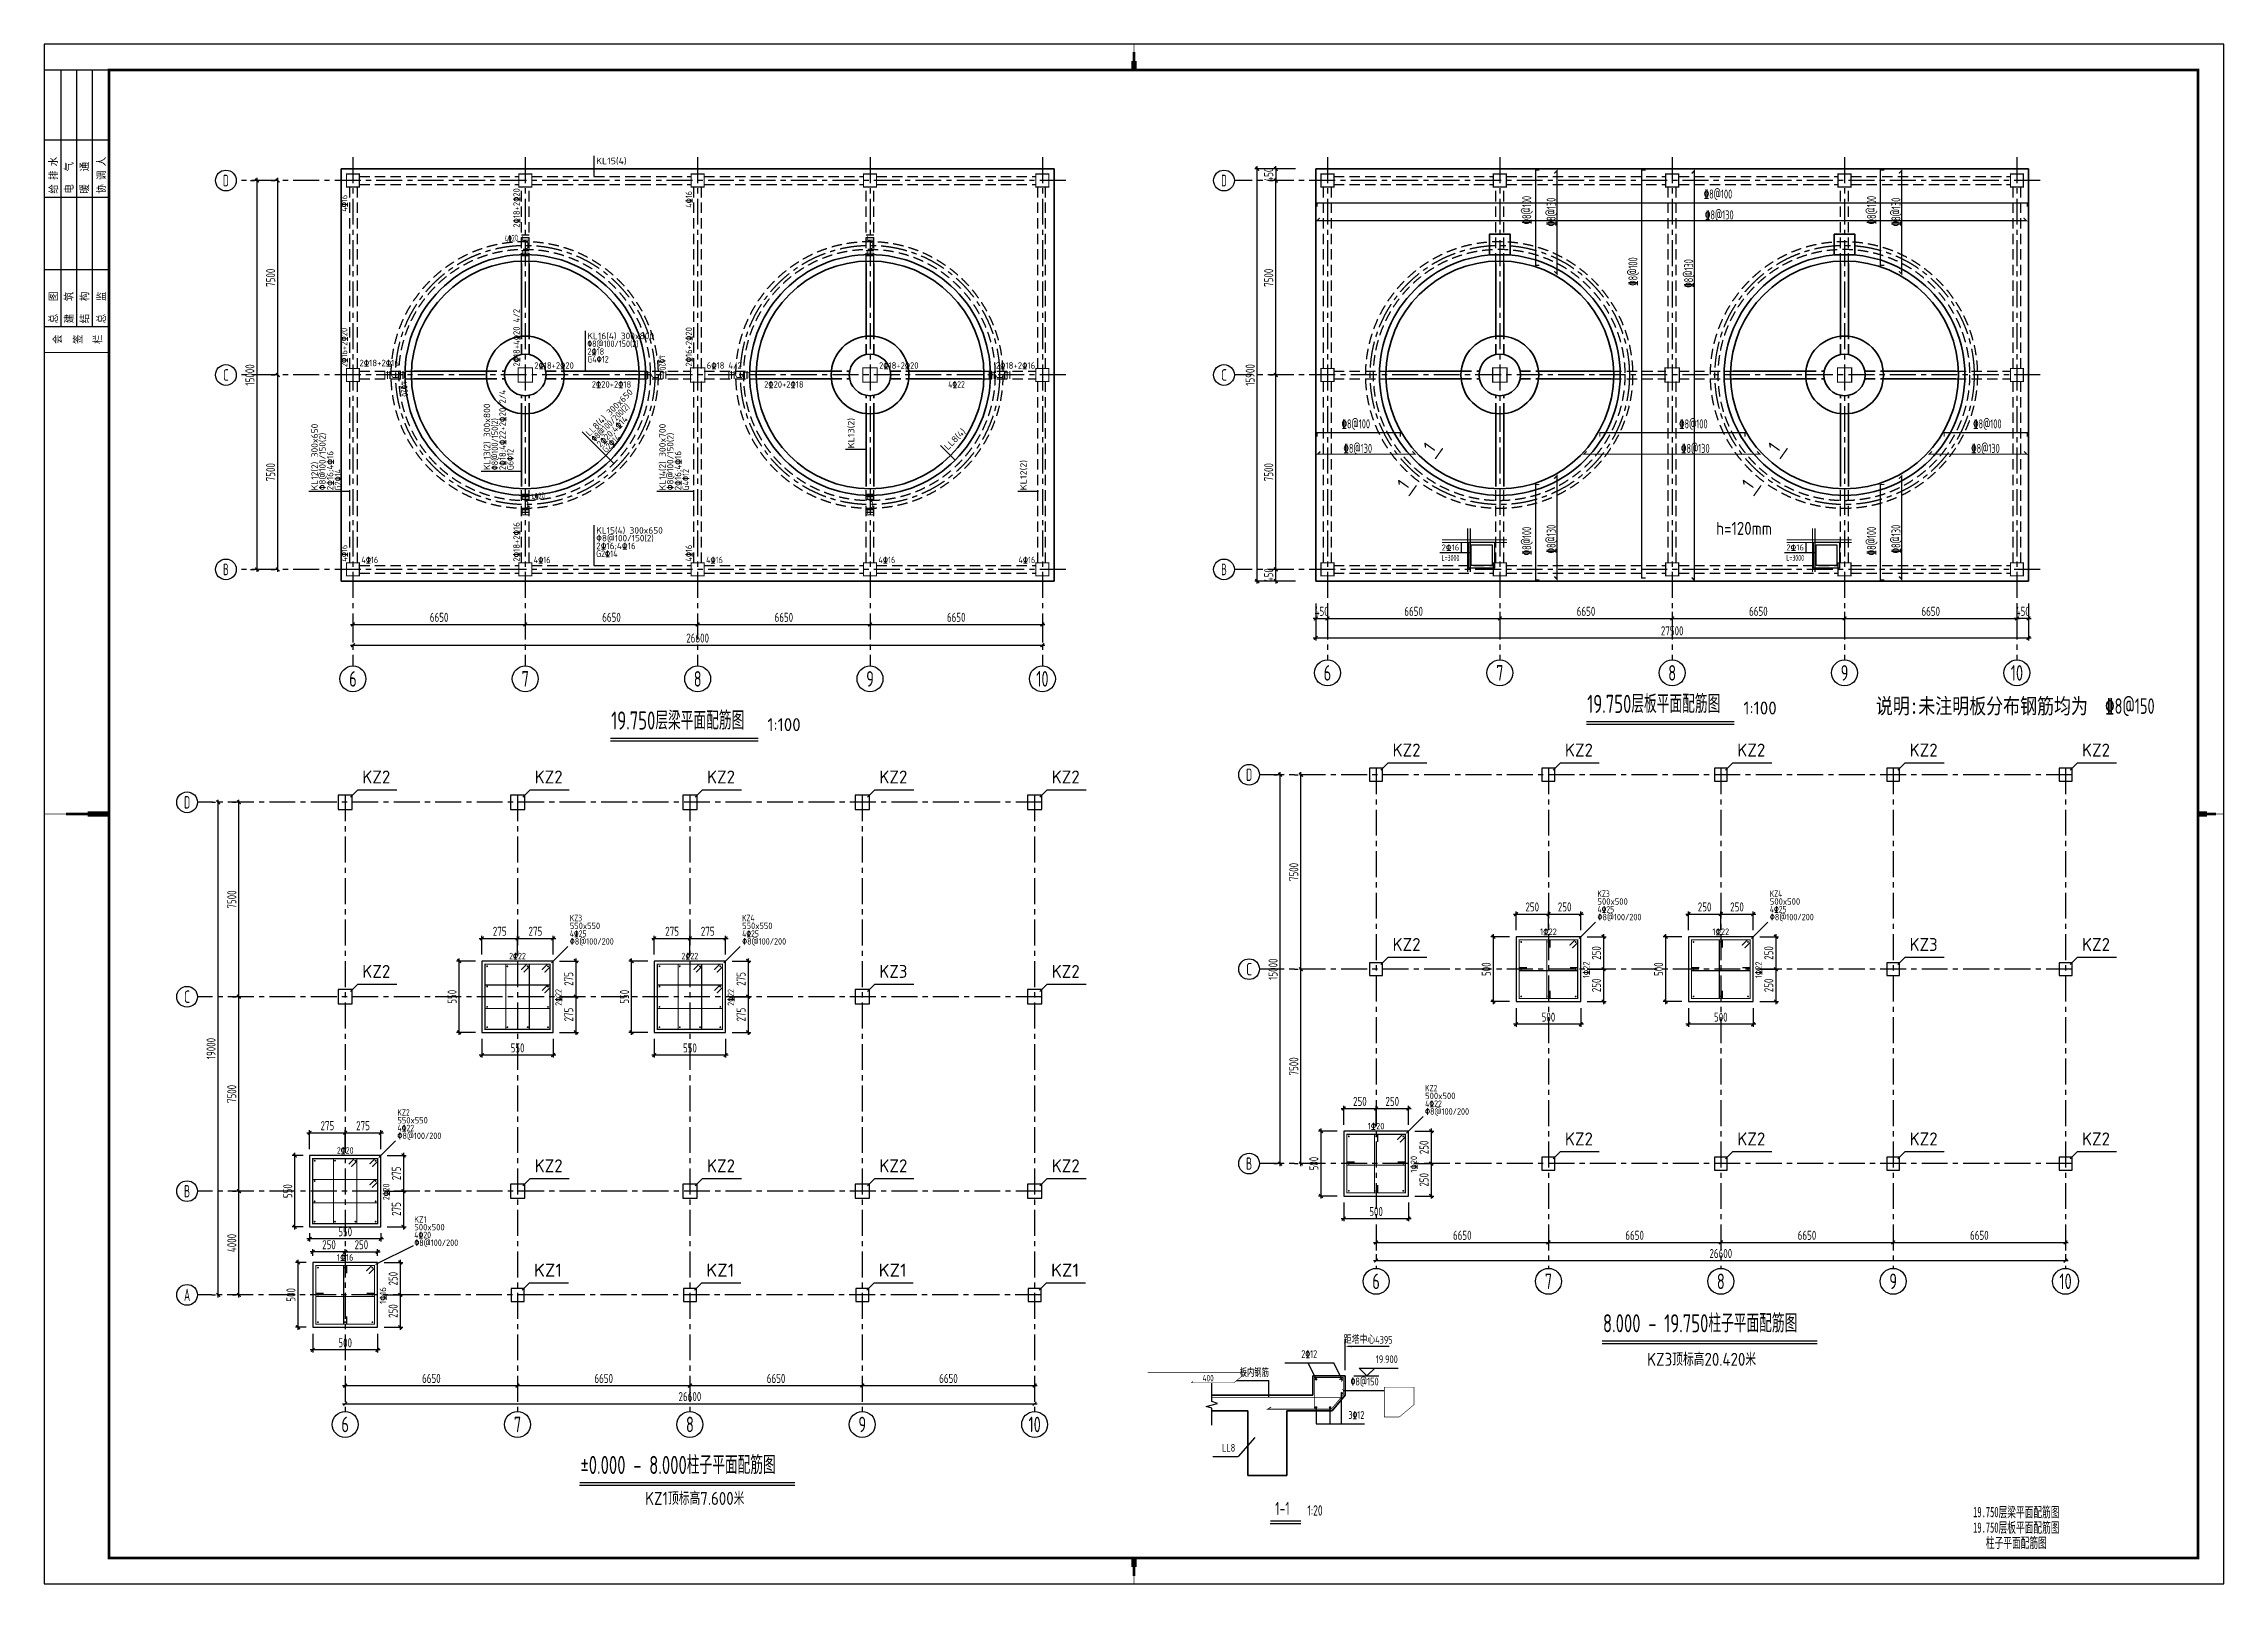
# Model space of a CAD drawing. Extents: x 665703 to 1047784, y -160603 to 92239.
# Drawn here: x 765017 to 849155, y -91978 to -32543 of the extents above; entities that cross this region are included whole.
import ezdxf
from ezdxf.enums import TextEntityAlignment as Align

# ---------------------------------------------------------------- set-up
doc = ezdxf.new("R2010")
doc.units = 0
doc.header["$LTSCALE"] = 800
doc.linetypes.add('CENTER', pattern=[2, 1.25, -0.25, 0.25, -0.25])
doc.linetypes.add('DASHED', pattern=[0.75, 0.5, -0.25])
doc.layers.get('0').update_dxf_attribs({"linetype": 'CONTINUOUS'})
doc.layers.get('Defpoints').update_dxf_attribs({"linetype": 'CONTINUOUS'})
for name, color, linetype in [('AXIS', 4, 'CENTER'), ('BEAM', 3, 'DASHED'), ('COLU', 3, 'CONTINUOUS'), ('DIM', 2, 'CONTINUOUS'), ('GJ', 1, 'CONTINUOUS'), ('NUM', 7, 'CONTINUOUS'), ('REIN', 1, 'CONTINUOUS'), ('TEXT', 7, 'CONTINUOUS'), ('THICK', 6, 'CONTINUOUS'), ('THIN', 7, 'CONTINUOUS'), ('TK', 7, 'CONTINUOUS'), ('图框外框__细线', 253, 'CONTINUOUS'), ('垂直标注', 2, 'CONTINUOUS'), ('垂直钢筋', 7, 'CONTINUOUS'), ('支座钢筋', 1, 'CONTINUOUS'), ('支座钢筋标注', 253, 'CONTINUOUS'), ('柱', 2, 'CONTINUOUS'), ('柱__箍筋', 1, 'CONTINUOUS'), ('柱__纵筋', 1, 'CONTINUOUS'), ('柱__钢筋标注', 7, 'CONTINUOUS'), ('水平标注', 2, 'CONTINUOUS'), ('水平钢筋', 7, 'CONTINUOUS'), ('轴线__轴线号和轴圈', 7, 'CONTINUOUS'), ('附加箍筋', 1, 'CONTINUOUS')]:
    doc.layers.add(name, color=color, linetype=linetype)
doc.layers.add('实体线', color=3, linetype='CONTINUOUS', lineweight=35)
doc.styles.get("Standard").update_dxf_attribs({"font": 'tssdeng.shx', "width": 0.7, "bigfont": 'tssdchn.shx'})
doc.styles.add('title1', font='SIMHEI.TTF', dxfattribs={"width": 0.8})
doc.styles.add('TSSD_Axis', font='tssdeng.shx', dxfattribs={"width": 0.7, "bigfont": 'tssdchn.shx'})
doc.styles.add('TSSD_Dimension', font='Tssdeng.shx', dxfattribs={"width": 0.75, "bigfont": 'hztxt.shx'})
doc.styles.add('TSSD_Label', font='Tssdeng.shx', dxfattribs={"width": 0.7, "bigfont": 'hztxt.shx'})
doc.styles.add('TSSD_Norm', font='Tssdeng.shx', dxfattribs={"bigfont": 'hztxt.shx'})
doc.styles.add('TSSD_Rein', font='Tssdeng.shx', dxfattribs={"width": 0.7, "bigfont": 'hztxt.shx'})
doc.dimstyles.new('TSSD_100_100', dxfattribs={"dimtxt": 350, "dimasz": 100, "dimexe": 100, "dimexo": 250, "dimgap": 100, "dimtad": 1, "dimdec": 0, "dimzin": 0, "dimdsep": 46, "dimtxsty": 'TSSD_Dimension', "dimblk": 'ARCHTICK', "dimcen": 0, "dimdle": 100, "dimclrt": 7, "dimadec": 0, "dimazin": 0, "dimtfac": 1, "dimtdec": 0, "dimtix": 1, "dimtmove": 2, "dimatfit": 3, "dimldrblk": 'ARCHTICK', "dimfxl": 0, "dimtolj": 1, "dimtzin": 0, "dimarcsym": 0})

msp = doc.modelspace()

# ---------------------------------------------------------------- texts
at = {"color": 1, "style": 'title1', "width": 0.6}
for s, p in [('19.750层梁平面配筋图', (841126.9, -89179)), ('19.750层板平面配筋图', (841126.9, -89777.2)), ('柱子平面配筋图', (841126.9, -90361.1))]:
    msp.add_text(s, height=400, dxfattribs=at).set_placement(p, align=Align.MIDDLE)
at = {"layer": 'DIM', "style": 'TSSD_Dimension', "width": 0.7}
msp.add_text('400', height=250, dxfattribs=at).set_placement((809733.2, -84148.9))
at = {"layer": 'DIM', "color": 7, "insert": (816118.9, -82546.5), "char_height": 300, "attachment_point": 5, "style": 'TSSD_Dimension'}
msp.add_mtext('距塔中心4395', dxfattribs=at)
at = {"layer": 'NUM', "style": 'TSSD_Norm', "width": 0.7}
for s, p in [('19.750层板平面配筋图', (824571, -58571.8)), ('19.750层梁平面配筋图', (786914.5, -59212.8)), ('8.000 - 19.750柱子平面配筋图', (825178.3, -82465.5)), ('±0.000 - 8.000柱子平面配筋图', (785731.1, -87930.8))]:
    msp.add_text(s, height=700, dxfattribs=at).set_placement(p, align=Align.BOTTOM_LEFT)
at = {"layer": 'NUM', "style": 'TSSD_Norm'}
for p in [(830597.4, -58571.8), (792940.9, -59212.8)]:
    msp.add_text('1:100', height=500, dxfattribs=at).set_placement(p, align=Align.BOTTOM_LEFT)
at = {"layer": 'NUM', "color": 1, "style": 'title1', "width": 0.8}
msp.add_text('说明:未注明板分布钢筋均为', height=600, dxfattribs=at).set_placement((835708.7, -58571.8), align=Align.BOTTOM_LEFT)
at = {"layer": 'TEXT', "style": 'TSSD_Norm', "width": 0.7}
for s, p in [('%%1328@100', (822412.2, -39516.6)), ('%%1328@130', (823357.2, -39590.2)), ('%%1328@100', (835712.2, -39516.6)), ('%%1328@130', (836657.2, -39590.2)), ('%%1328@100', (826510.8, -41887)), ('%%1328@130', (828660.4, -41960.5)), ('%%1328@100', (822412.2, -52281.6)), ('%%1328@130', (823357.2, -52208)), ('%%1328@100', (835712.2, -52281.6)), ('%%1328@130', (836657.2, -52208))]:
    msp.add_text(s, height=350, rotation=90, dxfattribs=at).set_placement(p)
for s, p in [('%%1328@100', (829066.9, -38518.8)), ('%%1328@130', (829115, -39324.9)), ('%%1328@100', (815093, -47386.3)), ('%%1328@100', (828115.9, -47386.3)), ('%%1328@100', (839458, -47386.3)), ('%%1328@130', (815166.6, -48331.2)), ('%%1328@130', (828189.5, -48331.2)), ('%%1328@130', (839384.4, -48331.2))]:
    msp.add_text(s, height=350, dxfattribs=at).set_placement(p)
at = {"layer": 'TEXT', "color": 1, "style": 'TSSD_Norm', "width": 0.7}
msp.add_text('%%1328@150', height=600, dxfattribs=at).set_placement((844558.7, -58397.4))
at = {"layer": 'TEXT', "style": 'TSSD_Rein', "width": 0.7}
for s, p in [('2%%13112', (814154.1, -83333.7)), ('板内钢筋', (812292.8, -84061.6)), ('3%%13112', (815977.2, -85683.7)), ('LL8', (810993.4, -86947))]:
    msp.add_text(s, height=300, dxfattribs=at).set_placement(p, align=Align.BOTTOM_RIGHT)
at = {"layer": 'TEXT', "width": 0.7}
for s, height, style, p in [('19.900', 300, 'TSSD_Rein', (816414.8, -83533.7)), ('%%1308@150', 300, 'TSSD_Rein', (815445, -84393)), ('1-1', 500, 'TSSD_Norm', (812532.7, -89447.2)), ('1:20', 400, 'TSSD_Norm', (813777.3, -89447.2))]:
    msp.add_text(s, height=height, dxfattribs=dict(at, style=style)).set_placement(p, align=Align.BOTTOM_LEFT)
at = {"layer": 'THICK', "style": 'TSSD_Label'}
for p in [(818617.4, -48356.3), (831917.4, -48356.3), (817604, -49786.8), (830904, -49786.8)]:
    msp.add_text('1', height=500, rotation=54.687288, dxfattribs=at).set_placement(p)
at = {"layer": 'TK', "color": 2, "style": 'TSSD_Dimension', "width": 0.9}
for s, p in [('给 排 水', (765573.2, -38330.2)), ('电   气', (766173.2, -38330.2)), ('暖   通', (766773.2, -38330.2)), ('协 调 人', (767423.2, -38330.2)), ('总   图', (765573.2, -43330.2)), ('建   筑', (766173.2, -43330.2)), ('结   构', (766773.2, -43330.2)), ('总   监', (767423.2, -43330.2)), ('会', (765725, -44127.7)), ('签', (766522, -44127.7)), ('栏', (767281.1, -44127.7))]:
    msp.add_text(s, height=300, rotation=90, dxfattribs=at).set_placement(p)
at = {"layer": '垂直标注'}
for s, rotation, width, p, p2 in [('2%%13118;4%%13122+2%%13120 2/4', 90, 0.930766, (782847.2, -48997.2), (782847.2, -45899.7)), ('KL13(2) 300x800', 90, 1.005403, (782247.2, -48997.2), (782247.2, -46424.7)), ('%%1308@100/150(2)', 90, 0.872627, (782547.2, -48997.2), (782547.2, -46991.8)), ('KL13(2)', 90, 1.060349, (796297.2, -48155.3), (796297.2, -46982.8)), ('KL12(2) 300x650', 90.000008, 1.005403, (775597.2, -49775.3), (775597.2, -47202.8)), ('%%1308@100/150(2)', 90.00001, 0.967113, (775897.2, -49775.3), (775897.2, -47552.8)), ('KL14(2) 300x700', 90, 1.005403, (789018.1, -49775.3), (789018.1, -47202.8)), ('%%1308@100/150(2)', 90, 0.967113, (789318.1, -49775.3), (789318.1, -47552.8)), ('2%%13116;4%%13116', 90, 0.995849, (776197.2, -49775.3), (776197.2, -48252.8)), ('G6%%13012', 90, 0.940002, (783147.2, -48997.2), (783147.2, -48174.7)), ('2%%13116;4%%13116', 90, 0.995849, (789618.1, -49775.3), (789618.1, -48252.8)), ('KL12(2)', 90, 1.060348, (802947.2, -49775.3), (802947.2, -48602.8)), ('G2%%13114', 90, 0.929782, (776497.2, -49775.3), (776497.2, -48952.8)), ('G4%%13012', 90, 0.94, (789918.1, -49775.3), (789918.1, -48952.8))]:
    msp.add_text(s, height=250, rotation=rotation, dxfattribs=dict(at, width=width)).set_placement(p, p2, align=Align.FIT)
at = {"layer": '垂直钢筋'}
for s, width, p, p2 in [('4%%13116', 0.975941, (776737.2, -39024.3), (776737.2, -38376.8)), ('2%%13118+2%%13120', 0.899659, (783387.2, -39641.9), (783387.2, -38119.4)), ('4%%13116', 0.975941, (790037.2, -38874.3), (790037.2, -38226.8)), ('2%%13118+4%%13120 4/2', 0.920501, (783387.2, -45000.3), (783387.2, -42777.8)), ('2%%13116+2%%13120', 0.899659, (776737.2, -45025.3), (776737.2, -43502.8)), ('2%%13116+2%%13120', 0.899659, (790037.2, -45000.3), (790037.2, -43477.8)), ('2%%13118+2%%13116', 0.925965, (783387.2, -52525.3), (783387.2, -51002.8)), ('4%%13116', 0.975942, (776737.2, -52525.3), (776737.2, -51877.8)), ('4%%13116', 0.975942, (790037.2, -52525.3), (790037.2, -51877.8))]:
    msp.add_text(s, height=250, rotation=90, dxfattribs=dict(at, width=width)).set_placement(p, p2, align=Align.FIT)
at = {"layer": '支座钢筋标注'}
for s, width, p, p2 in [('2%%13116', 1.103726, (818954.8, -52094.6), (819638.2, -52094.6)), ('2%%13116', 1.103726, (832254.8, -52094.6), (832938.2, -52094.6)), ('L=3000', 0.650916, (818954.8, -52499), (819638.2, -52499)), ('L=3000', 0.650916, (832254.8, -52499), (832938.2, -52499))]:
    msp.add_text(s, height=233.33, dxfattribs=dict(at, width=width)).set_placement(p, p2, align=Align.FIT)
at = {"layer": '柱__钢筋标注', "width": 0.873961}
for s, p in [('h=120mm', (829547, -51492.4)), ('KZ3顶标高20.420米', (826884.4, -83546.6)), ('KZ1顶标高7.600米', (788224.1, -88912))]:
    msp.add_text(s, height=500, dxfattribs=at).set_placement(p)
at = {"layer": '柱__钢筋标注'}
for s, height, width, p, p2 in [('KZ2', 500, 1.02109, (817060.6, -60043.7), (818140.6, -60043.7)), ('KZ2', 500, 1.02109, (823710.6, -60043.7), (824790.6, -60043.7)), ('KZ2', 500, 1.02109, (830360.6, -60043.7), (831440.6, -60043.7)), ('KZ2', 500, 1.02109, (837010.6, -60043.7), (838090.6, -60043.7)), ('KZ2', 500, 1.02109, (843660.6, -60043.7), (844740.6, -60043.7)), ('KZ2', 500, 1.02109, (777311.4, -61082.3), (778391.4, -61082.3)), ('KZ2', 500, 1.02109, (783961.4, -61082.3), (785041.4, -61082.3)), ('KZ2', 500, 1.02109, (790611.4, -61082.3), (791691.4, -61082.3)), ('KZ2', 500, 1.02109, (797261.4, -61082.3), (798341.4, -61082.3)), ('KZ2', 500, 1.02109, (803911.4, -61082.3), (804991.4, -61082.3)), ('KZ3', 250, 0.893456, (824967.4, -65460.1), (825439.9, -65460.1)), ('500x500', 250, 0.93084, (824967.4, -65760.1), (826139.9, -65760.1)), ('KZ4', 250, 0.877501, (831617.4, -65460.1), (832089.9, -65460.1)), ('500x500', 250, 0.93084, (831617.4, -65760.1), (832789.9, -65760.1)), ('KZ3', 250, 0.893456, (785318.2, -66398.7), (785790.7, -66398.7)), ('550x550', 250, 0.93084, (785318.2, -66698.7), (786490.7, -66698.7)), ('KZ4', 250, 0.877501, (791968.2, -66398.7), (792440.7, -66398.7)), ('550x550', 250, 0.93084, (791968.2, -66698.7), (793140.7, -66698.7)), ('4%%13125', 250, 0.910001, (824967.4, -66060.1), (825614.9, -66060.1)), ('%%1308@100/200', 250, 0.900715, (824967.4, -66360.1), (826664.9, -66360.1)), ('4%%13125', 250, 0.910001, (831617.4, -66060.1), (832264.9, -66060.1)), ('%%1308@100/200', 250, 0.900715, (831617.4, -66360.1), (833314.9, -66360.1)), ('4%%13125', 250, 0.910001, (785318.2, -66998.7), (785965.7, -66998.7)), ('%%1308@100/200', 250, 0.900715, (785318.2, -67298.7), (787015.7, -67298.7)), ('4%%13125', 250, 0.910001, (791968.2, -66998.7), (792615.7, -66998.7)), ('%%1308@100/200', 250, 0.900715, (791968.2, -67298.7), (793665.7, -67298.7)), ('KZ2', 500, 1.02109, (817060.6, -67543.7), (818140.6, -67543.7)), ('1%%13122', 250, 0.962001, (822752.7, -66925.8), (823400.2, -66925.8)), ('1%%13122', 250, 0.962001, (829402.7, -66925.8), (830050.2, -66925.8)), ('KZ3', 500, 1.02109, (837010.6, -67543.7), (838090.6, -67543.7)), ('KZ2', 500, 1.02109, (843660.6, -67543.7), (844740.6, -67543.7)), ('KZ2', 500, 1.02109, (777311.4, -68582.3), (778391.4, -68582.3)), ('2%%13122', 250, 0.910001, (782978.5, -67864.4), (783626, -67864.4)), ('2%%13122', 250, 0.910001, (789628.5, -67864.4), (790276, -67864.4)), ('KZ3', 500, 1.02109, (797261.4, -68582.3), (798341.4, -68582.3)), ('KZ2', 500, 1.02109, (803911.4, -68582.3), (804991.4, -68582.3)), ('KZ2', 250, 0.893456, (818317.4, -72960.1), (818789.9, -72960.1)), ('500x500', 250, 0.93084, (818317.4, -73260.1), (819489.9, -73260.1)), ('550x550', 250, 0.93084, (778668.2, -74198.7), (779840.7, -74198.7)), ('KZ2', 250, 0.893456, (778668.2, -73898.7), (779140.7, -73898.7)), ('4%%13122', 250, 0.910001, (818317.4, -73560.1), (818964.9, -73560.1)), ('%%1308@100/200', 250, 0.900715, (818317.4, -73860.1), (820014.9, -73860.1)), ('4%%13122', 250, 0.910001, (778668.2, -74498.7), (779315.7, -74498.7)), ('%%1308@100/200', 250, 0.900715, (778668.2, -74798.7), (780365.7, -74798.7)), ('1%%13120', 250, 0.962001, (816102.7, -74425.8), (816750.2, -74425.8)), ('KZ2', 500, 1.02109, (823710.6, -75043.7), (824790.6, -75043.7)), ('KZ2', 500, 1.02109, (830360.6, -75043.7), (831440.6, -75043.7)), ('KZ2', 500, 1.02109, (837010.6, -75043.7), (838090.6, -75043.7)), ('KZ2', 500, 1.02109, (843660.6, -75043.7), (844740.6, -75043.7)), ('2%%13120', 250, 0.910001, (776328.5, -75364.4), (776976, -75364.4)), ('KZ2', 500, 1.02109, (783961.4, -76082.3), (785041.4, -76082.3)), ('KZ2', 500, 1.02109, (790611.4, -76082.3), (791691.4, -76082.3)), ('KZ2', 500, 1.02109, (797261.4, -76082.3), (798341.4, -76082.3)), ('KZ2', 500, 1.02109, (803911.4, -76082.3), (804991.4, -76082.3)), ('500x500', 250, 0.93084, (779317.5, -78323.7), (780490, -78323.7)), ('KZ1', 250, 1.068262, (779317.5, -78023.7), (779790, -78023.7)), ('4%%13120', 250, 0.910001, (779317.5, -78623.7), (779965, -78623.7)), ('%%1308@100/200', 250, 0.900715, (779317.5, -78923.7), (781015, -78923.7)), ('1%%13116', 250, 1.036001, (776328.5, -79489.4), (776976, -79489.4)), ('KZ1', 500, 1.220868, (783936.4, -80107.3), (785016.4, -80107.3)), ('KZ1', 500, 1.220868, (790586.4, -80107.3), (791666.4, -80107.3)), ('KZ1', 500, 1.220868, (797236.4, -80107.3), (798316.4, -80107.3)), ('KZ1', 500, 1.220868, (803886.4, -80107.3), (804966.4, -80107.3))]:
    msp.add_text(s, height=height, dxfattribs=dict(at, width=width)).set_placement(p, p2, align=Align.FIT)
for s, width, p, p2 in [('1%%13122', 0.962001, (824657.7, -68595.8), (824657.7, -67948.3)), ('1%%13122', 0.962001, (831307.7, -68595.8), (831307.7, -67948.3)), ('2%%13122', 0.910001, (785008.5, -69659.4), (785008.5, -69011.9)), ('2%%13122', 0.910001, (791658.5, -69659.4), (791658.5, -69011.9)), ('1%%13120', 0.962001, (818007.7, -76095.8), (818007.7, -75448.3)), ('2%%13120', 0.910001, (778358.5, -77159.4), (778358.5, -76511.9)), ('1%%13116', 1.036001, (778233.5, -81159.4), (778233.5, -80511.9))]:
    msp.add_text(s, height=250, rotation=90, dxfattribs=dict(at, width=width)).set_placement(p, p2, align=Align.FIT)
at = {"layer": '水平标注'}
for s, width, p, p2 in [('KL15(4)', 1.060348, (786336.2, -37194.3), (787508.7, -37194.3)), ('KL16(4) 300x800', 1.005403, (785996.9, -43944.3), (788569.4, -43944.3)), ('2%%13118', 0.962001, (785996.9, -44544.3), (786644.4, -44544.3)), ('%%1308@100/150(2)', 0.857001, (785996.9, -44244.3), (787966.4, -44244.3)), ('G4%%13012', 0.940001, (785996.9, -44844.3), (786819.4, -44844.3)), ('KL15(4) 300x650', 1.005403, (786336.2, -51444.3), (788908.7, -51444.3)), ('2%%13116;4%%13116', 0.995849, (786336.2, -52044.3), (787858.7, -52044.3)), ('G2%%13114', 0.929783, (786336.2, -52344.3), (787158.7, -52344.3)), ('%%1308@100/150(2)', 0.967113, (786336.2, -51744.3), (788558.7, -51744.3))]:
    msp.add_text(s, height=250, dxfattribs=dict(at, width=width)).set_placement(p, p2, align=Align.FIT)
for s, rotation, width, p, p2 in [('LL8(4) 300x650', 45.000013, 1.013156, (786080.2, -47708), (787775.5, -46012.7)), ('%%1308@100/200(2)', 44.730946, 0.81819, (786292.3, -47920.1), (787650.5, -46574.7)), ('2%%13120;4%%13114', 45.000041, 0.959636, (786504.5, -48132.2), (787581, -47055.7)), ('G2%%13114', 44.999962, 0.929784, (786716.6, -48344.4), (787298.2, -47762.8)), ('LL8(4)', 44.999938, 1.092001, (799910.5, -48238.3), (800615.9, -47533))]:
    msp.add_text(s, height=250, rotation=rotation, dxfattribs=dict(at, width=width)).set_placement(p, p2, align=Align.FIT)
at = {"layer": '水平钢筋'}
for rotation, width, p, p2 in [(4.727868, 0.729077, (782816.6, -40195.3), (783333.6, -40152.6)), (275.528957, 0.815819, (788734, -44573.3), (788789.9, -45151.1)), (275.391638, 0.84439, (778781.5, -45572.7), (778837.9, -46170.8)), (8.149858, 0.73401, (783853.1, -50156.2), (784370.1, -50082.2))]:
    msp.add_text('4%%13120', height=250, rotation=rotation, dxfattribs=dict(at, width=width)).set_placement(p, p2, align=Align.FIT)
for s, width, p, p2 in [('2%%13118+2%%13116', 0.925965, (777203.5, -44987.4), (778726, -44987.4)), ('2%%13118+2%%13120', 0.899659, (783951.2, -45084.3), (785473.7, -45084.3)), ('6%%13118 4/2', 0.9658, (790601.2, -45084.3), (791948.7, -45084.3)), ('2%%13118+2%%13120', 0.899659, (797251.2, -45084.3), (798773.7, -45084.3)), ('2%%13118+2%%13116', 0.925963, (801752.2, -45084.3), (803274.7, -45084.3)), ('2%%13120+2%%13118', 0.899659, (786164.7, -45814.3), (787687.2, -45814.3)), ('2%%13120+2%%13118', 0.899659, (792814.7, -45814.3), (794337.2, -45814.3)), ('4%%13122', 0.909997, (799914.7, -45814.3), (800562.2, -45814.3)), ('4%%13116', 0.975942, (777276.2, -52584.3), (777923.7, -52584.3)), ('4%%13116', 0.975943, (783926.2, -52584.3), (784573.7, -52584.3)), ('4%%13116', 0.975941, (790576.2, -52584.3), (791223.7, -52584.3)), ('4%%13116', 0.975941, (797226.2, -52584.3), (797873.7, -52584.3)), ('4%%13116', 0.975938, (802627.2, -52584.3), (803274.7, -52584.3))]:
    msp.add_text(s, height=250, dxfattribs=dict(at, width=width)).set_placement(p, p2, align=Align.FIT)
at = {"layer": '轴线__轴线号和轴圈'}
for s, height, width, p, p2 in [('D', 448, 0.91116, (771941.1, -38048.3), (772160.9, -38048.3)), ('D', 448, 0.91116, (810447.8, -38048.3), (810667.6, -38048.3)), ('C', 448, 0.850416, (771941.1, -45548.3), (772160.9, -45548.3)), ('C', 448, 0.850416, (810447.8, -45548.3), (810667.6, -45548.3)), ('B', 448, 0.91116, (771941.1, -53048.3), (772160.9, -53048.3)), ('B', 448, 0.91116, (810447.8, -53048.3), (810667.6, -53048.3)), ('D', 480, 0.909996, (811408.9, -60985.8), (811644.1, -60985.8)), ('D', 480, 0.909996, (770434.6, -62049.4), (770669.8, -62049.4)), ('C', 480, 0.84933, (811408.9, -68485.8), (811644.1, -68485.8)), ('C', 480, 0.84933, (770434.6, -69549.4), (770669.8, -69549.4)), ('B', 480, 0.909996, (811408.9, -75985.8), (811644.1, -75985.8)), ('B', 480, 0.909996, (770434.6, -77049.4), (770669.8, -77049.4)), ('A', 480, 0.796246, (770434.6, -81049.4), (770669.8, -81049.4))]:
    msp.add_text(s, height=height, dxfattribs=dict(at, width=width)).set_placement(p, p2, align=Align.FIT)

# ---------------------------------------------------------------- blocks, each defined once
blk = doc.blocks.new('_ArchTick')
at = {"color": 0, "const_width": 0.5}
blk.add_lwpolyline([(-0.71, -0.71), (0.71, 0.71)], dxfattribs=at)
blk = doc.blocks.new('*D849')
at = {"layer": 'Defpoints', "color": 0, "transparency": 16777216}
for p in [(776951, -54948), (783601, -54948), (783601, -54948)]:
    blk.add_point(p, dxfattribs=at)
at = {"layer": 'DIM', "color": 0, "lineweight": -2, "transparency": 16777216}
for p, q in [((776851, -54948), (783701, -54948)), ((776951, -54698), (776951, -54848)), ((783601, -54698), (783601, -54848))]:
    blk.add_line(p, q, dxfattribs=at)
at = {"layer": 'DIM', "color": 0, "lineweight": -2, "transparency": 16777216, "xscale": 100, "yscale": 100, "zscale": 100, "rotation": 180}
blk.add_blockref('_ArchTick', (776951, -54948), dxfattribs=at)
at = {"layer": 'DIM', "color": 0, "lineweight": -2, "transparency": 16777216, "xscale": 100, "yscale": 100, "zscale": 100}
blk.add_blockref('_ArchTick', (783601, -54948), dxfattribs=at)
at = {"layer": 'DIM', "color": 7, "transparency": 16777216, "insert": (780276, -54673), "char_height": 350, "attachment_point": 5, "style": 'TSSD_Dimension'}
blk.add_mtext('\\A1;6650', dxfattribs=at)
blk = doc.blocks.new('*D850')
at = {"layer": 'Defpoints', "color": 0, "transparency": 16777216}
for p in [(783601, -54948), (790251, -54948), (790251, -54948)]:
    blk.add_point(p, dxfattribs=at)
at = {"layer": 'DIM', "color": 0, "lineweight": -2, "transparency": 16777216}
for p, q in [((783501, -54948), (790351, -54948)), ((783601, -54698), (783601, -54848)), ((790251, -54698), (790251, -54848))]:
    blk.add_line(p, q, dxfattribs=at)
at = {"layer": 'DIM', "color": 0, "lineweight": -2, "transparency": 16777216, "xscale": 100, "yscale": 100, "zscale": 100, "rotation": 180}
blk.add_blockref('_ArchTick', (783601, -54948), dxfattribs=at)
at = {"layer": 'DIM', "color": 0, "lineweight": -2, "transparency": 16777216, "xscale": 100, "yscale": 100, "zscale": 100}
blk.add_blockref('_ArchTick', (790251, -54948), dxfattribs=at)
at = {"layer": 'DIM', "color": 7, "transparency": 16777216, "insert": (786926, -54673), "char_height": 350, "attachment_point": 5, "style": 'TSSD_Dimension'}
blk.add_mtext('\\A1;6650', dxfattribs=at)
blk = doc.blocks.new('*D851')
at = {"layer": 'Defpoints', "color": 0, "transparency": 16777216}
for p in [(790251, -54948), (796901, -54948), (796901, -54948)]:
    blk.add_point(p, dxfattribs=at)
at = {"layer": 'DIM', "color": 0, "lineweight": -2, "transparency": 16777216}
for p, q in [((790151, -54948), (797001, -54948)), ((790251, -54698), (790251, -54848)), ((796901, -54698), (796901, -54848))]:
    blk.add_line(p, q, dxfattribs=at)
at = {"layer": 'DIM', "color": 0, "lineweight": -2, "transparency": 16777216, "xscale": 100, "yscale": 100, "zscale": 100, "rotation": 180}
blk.add_blockref('_ArchTick', (790251, -54948), dxfattribs=at)
at = {"layer": 'DIM', "color": 0, "lineweight": -2, "transparency": 16777216, "xscale": 100, "yscale": 100, "zscale": 100}
blk.add_blockref('_ArchTick', (796901, -54948), dxfattribs=at)
at = {"layer": 'DIM', "color": 7, "transparency": 16777216, "insert": (793576, -54673), "char_height": 350, "attachment_point": 5, "style": 'TSSD_Dimension'}
blk.add_mtext('\\A1;6650', dxfattribs=at)
blk = doc.blocks.new('*D852')
at = {"layer": 'Defpoints', "color": 0, "transparency": 16777216}
for p in [(796901, -54948), (803551, -54948), (803551, -54948)]:
    blk.add_point(p, dxfattribs=at)
at = {"layer": 'DIM', "color": 0, "lineweight": -2, "transparency": 16777216}
for p, q in [((796801, -54948), (803651, -54948)), ((796901, -54698), (796901, -54848)), ((803551, -54698), (803551, -54848))]:
    blk.add_line(p, q, dxfattribs=at)
at = {"layer": 'DIM', "color": 0, "lineweight": -2, "transparency": 16777216, "xscale": 100, "yscale": 100, "zscale": 100, "rotation": 180}
blk.add_blockref('_ArchTick', (796901, -54948), dxfattribs=at)
at = {"layer": 'DIM', "color": 0, "lineweight": -2, "transparency": 16777216, "xscale": 100, "yscale": 100, "zscale": 100}
blk.add_blockref('_ArchTick', (803551, -54948), dxfattribs=at)
at = {"layer": 'DIM', "color": 7, "transparency": 16777216, "insert": (800226, -54673), "char_height": 350, "attachment_point": 5, "style": 'TSSD_Dimension'}
blk.add_mtext('\\A1;6650', dxfattribs=at)
blk = doc.blocks.new('*D853')
at = {"layer": 'Defpoints', "color": 0, "transparency": 16777216}
for p in [(776951, -55748), (803551, -55748), (803551, -55748)]:
    blk.add_point(p, dxfattribs=at)
at = {"layer": 'DIM', "color": 0, "lineweight": -2, "transparency": 16777216}
for p, q in [((776951, -55498), (776951, -55648)), ((803551, -55498), (803551, -55648)), ((776851, -55748), (803651, -55748))]:
    blk.add_line(p, q, dxfattribs=at)
at = {"layer": 'DIM', "color": 0, "lineweight": -2, "transparency": 16777216, "xscale": 100, "yscale": 100, "zscale": 100, "rotation": 180}
blk.add_blockref('_ArchTick', (776951, -55748), dxfattribs=at)
at = {"layer": 'DIM', "color": 0, "lineweight": -2, "transparency": 16777216, "xscale": 100, "yscale": 100, "zscale": 100}
blk.add_blockref('_ArchTick', (803551, -55748), dxfattribs=at)
at = {"layer": 'DIM', "color": 7, "transparency": 16777216, "insert": (790251, -55473), "char_height": 350, "attachment_point": 5, "style": 'TSSD_Dimension'}
blk.add_mtext('\\A1;26600', dxfattribs=at)
blk = doc.blocks.new('*D854')
at = {"layer": 'Defpoints', "color": 0, "transparency": 16777216}
for p in [(774051, -45324), (774051, -45324), (774051, -52824)]:
    blk.add_point(p, dxfattribs=at)
at = {"layer": 'DIM', "color": 0, "lineweight": -2, "transparency": 16777216}
for p, q in [((773801, -45324), (773951, -45324)), ((774051, -52924), (774051, -45224)), ((773801, -52824), (773951, -52824))]:
    blk.add_line(p, q, dxfattribs=at)
at = {"layer": 'DIM', "color": 0, "lineweight": -2, "transparency": 16777216, "xscale": 100, "yscale": 100, "zscale": 100}
for p, rotation in [((774051, -45324), 90), ((774051, -52824), 270)]:
    blk.add_blockref('_ArchTick', p, dxfattribs=dict(at, rotation=rotation))
at = {"layer": 'DIM', "color": 7, "transparency": 16777216, "insert": (773776, -49074), "char_height": 350, "attachment_point": 5, "rotation": 90, "style": 'TSSD_Dimension'}
blk.add_mtext('\\A1;7500', dxfattribs=at)
blk = doc.blocks.new('*D855')
at = {"layer": 'Defpoints', "color": 0, "transparency": 16777216}
for p in [(774051, -37824), (774051, -37824), (774051, -45324)]:
    blk.add_point(p, dxfattribs=at)
at = {"layer": 'DIM', "color": 0, "lineweight": -2, "transparency": 16777216}
for p, q in [((773801, -37824), (773951, -37824)), ((774051, -45424), (774051, -37724)), ((773801, -45324), (773951, -45324))]:
    blk.add_line(p, q, dxfattribs=at)
at = {"layer": 'DIM', "color": 0, "lineweight": -2, "transparency": 16777216, "xscale": 100, "yscale": 100, "zscale": 100}
for p, rotation in [((774051, -37824), 90), ((774051, -45324), 270)]:
    blk.add_blockref('_ArchTick', p, dxfattribs=dict(at, rotation=rotation))
at = {"layer": 'DIM', "color": 7, "transparency": 16777216, "insert": (773776, -41574), "char_height": 350, "attachment_point": 5, "rotation": 90, "style": 'TSSD_Dimension'}
blk.add_mtext('\\A1;7500', dxfattribs=at)
blk = doc.blocks.new('*D856')
at = {"layer": 'Defpoints', "color": 0, "transparency": 16777216}
for p in [(773251, -37824), (773251, -37824), (773251, -52824)]:
    blk.add_point(p, dxfattribs=at)
at = {"layer": 'DIM', "color": 0, "lineweight": -2, "transparency": 16777216}
for p, q in [((773001, -37824), (773151, -37824)), ((773251, -52924), (773251, -37724)), ((773001, -52824), (773151, -52824))]:
    blk.add_line(p, q, dxfattribs=at)
at = {"layer": 'DIM', "color": 0, "lineweight": -2, "transparency": 16777216, "xscale": 100, "yscale": 100, "zscale": 100}
for p, rotation in [((773251, -37824), 90), ((773251, -52824), 270)]:
    blk.add_blockref('_ArchTick', p, dxfattribs=dict(at, rotation=rotation))
at = {"layer": 'DIM', "color": 7, "transparency": 16777216, "insert": (772976, -45324), "char_height": 350, "attachment_point": 5, "rotation": 90, "style": 'TSSD_Dimension'}
blk.add_mtext('\\A1;15000', dxfattribs=at)
blk = doc.blocks.new('*D857')
at = {"layer": 'Defpoints', "color": 0, "transparency": 16777216}
for p in [(814550, -54717), (821200, -54717), (821200, -54717)]:
    blk.add_point(p, dxfattribs=at)
at = {"layer": 'DIM', "color": 0, "lineweight": -2, "transparency": 16777216}
for p, q in [((814550, -54467), (814550, -54617)), ((821200, -54467), (821200, -54617)), ((814450, -54717), (821300, -54717))]:
    blk.add_line(p, q, dxfattribs=at)
at = {"layer": 'DIM', "color": 0, "lineweight": -2, "transparency": 16777216, "xscale": 100, "yscale": 100, "zscale": 100, "rotation": 180}
blk.add_blockref('_ArchTick', (814550, -54717), dxfattribs=at)
at = {"layer": 'DIM', "color": 0, "lineweight": -2, "transparency": 16777216, "xscale": 100, "yscale": 100, "zscale": 100}
blk.add_blockref('_ArchTick', (821200, -54717), dxfattribs=at)
at = {"layer": 'DIM', "color": 7, "transparency": 16777216, "insert": (817875, -54442), "char_height": 350, "attachment_point": 5, "style": 'TSSD_Dimension'}
blk.add_mtext('\\A1;6650', dxfattribs=at)
blk = doc.blocks.new('*D858')
at = {"layer": 'Defpoints', "color": 0, "transparency": 16777216}
for p in [(821200, -54717), (827850, -54717), (827850, -54717)]:
    blk.add_point(p, dxfattribs=at)
at = {"layer": 'DIM', "color": 0, "lineweight": -2, "transparency": 16777216}
for p, q in [((821200, -54467), (821200, -54617)), ((827850, -54467), (827850, -54617)), ((821100, -54717), (827950, -54717))]:
    blk.add_line(p, q, dxfattribs=at)
at = {"layer": 'DIM', "color": 0, "lineweight": -2, "transparency": 16777216, "xscale": 100, "yscale": 100, "zscale": 100, "rotation": 180}
blk.add_blockref('_ArchTick', (821200, -54717), dxfattribs=at)
at = {"layer": 'DIM', "color": 0, "lineweight": -2, "transparency": 16777216, "xscale": 100, "yscale": 100, "zscale": 100}
blk.add_blockref('_ArchTick', (827850, -54717), dxfattribs=at)
at = {"layer": 'DIM', "color": 7, "transparency": 16777216, "insert": (824525, -54442), "char_height": 350, "attachment_point": 5, "style": 'TSSD_Dimension'}
blk.add_mtext('\\A1;6650', dxfattribs=at)
blk = doc.blocks.new('*D859')
at = {"layer": 'Defpoints', "color": 0, "transparency": 16777216}
for p in [(827850, -54717), (834500, -54717), (834500, -54717)]:
    blk.add_point(p, dxfattribs=at)
at = {"layer": 'DIM', "color": 0, "lineweight": -2, "transparency": 16777216}
for p, q in [((827850, -54467), (827850, -54617)), ((834500, -54467), (834500, -54617)), ((827750, -54717), (834600, -54717))]:
    blk.add_line(p, q, dxfattribs=at)
at = {"layer": 'DIM', "color": 0, "lineweight": -2, "transparency": 16777216, "xscale": 100, "yscale": 100, "zscale": 100, "rotation": 180}
blk.add_blockref('_ArchTick', (827850, -54717), dxfattribs=at)
at = {"layer": 'DIM', "color": 0, "lineweight": -2, "transparency": 16777216, "xscale": 100, "yscale": 100, "zscale": 100}
blk.add_blockref('_ArchTick', (834500, -54717), dxfattribs=at)
at = {"layer": 'DIM', "color": 7, "transparency": 16777216, "insert": (831175, -54442), "char_height": 350, "attachment_point": 5, "style": 'TSSD_Dimension'}
blk.add_mtext('\\A1;6650', dxfattribs=at)
blk = doc.blocks.new('*D860')
at = {"layer": 'Defpoints', "color": 0, "transparency": 16777216}
for p in [(834500, -54717), (841150, -54717), (841150, -54717)]:
    blk.add_point(p, dxfattribs=at)
at = {"layer": 'DIM', "color": 0, "lineweight": -2, "transparency": 16777216}
for p, q in [((834500, -54467), (834500, -54617)), ((841150, -54467), (841150, -54617)), ((834400, -54717), (841250, -54717))]:
    blk.add_line(p, q, dxfattribs=at)
at = {"layer": 'DIM', "color": 0, "lineweight": -2, "transparency": 16777216, "xscale": 100, "yscale": 100, "zscale": 100, "rotation": 180}
blk.add_blockref('_ArchTick', (834500, -54717), dxfattribs=at)
at = {"layer": 'DIM', "color": 0, "lineweight": -2, "transparency": 16777216, "xscale": 100, "yscale": 100, "zscale": 100}
blk.add_blockref('_ArchTick', (841150, -54717), dxfattribs=at)
at = {"layer": 'DIM', "color": 7, "transparency": 16777216, "insert": (837825, -54442), "char_height": 350, "attachment_point": 5, "style": 'TSSD_Dimension'}
blk.add_mtext('\\A1;6650', dxfattribs=at)
blk = doc.blocks.new('*D861')
at = {"layer": 'Defpoints', "color": 0, "transparency": 16777216}
for p in [(812558, -45324), (812558, -45324), (812558, -52824)]:
    blk.add_point(p, dxfattribs=at)
at = {"layer": 'DIM', "color": 0, "lineweight": -2, "transparency": 16777216}
for p, q in [((812308, -45324), (812458, -45324)), ((812558, -52924), (812558, -45224)), ((812308, -52824), (812458, -52824))]:
    blk.add_line(p, q, dxfattribs=at)
at = {"layer": 'DIM', "color": 0, "lineweight": -2, "transparency": 16777216, "xscale": 100, "yscale": 100, "zscale": 100}
for p, rotation in [((812558, -45324), 90), ((812558, -52824), 270)]:
    blk.add_blockref('_ArchTick', p, dxfattribs=dict(at, rotation=rotation))
at = {"layer": 'DIM', "color": 7, "transparency": 16777216, "insert": (812283, -49074), "char_height": 350, "attachment_point": 5, "rotation": 90, "style": 'TSSD_Dimension'}
blk.add_mtext('\\A1;7500', dxfattribs=at)
blk = doc.blocks.new('*D862')
at = {"layer": 'Defpoints', "color": 0, "transparency": 16777216}
for p in [(812558, -37824), (812558, -37824), (812558, -45324)]:
    blk.add_point(p, dxfattribs=at)
at = {"layer": 'DIM', "color": 0, "lineweight": -2, "transparency": 16777216}
for p, q in [((812308, -37824), (812458, -37824)), ((812558, -45424), (812558, -37724)), ((812308, -45324), (812458, -45324))]:
    blk.add_line(p, q, dxfattribs=at)
at = {"layer": 'DIM', "color": 0, "lineweight": -2, "transparency": 16777216, "xscale": 100, "yscale": 100, "zscale": 100}
for p, rotation in [((812558, -37824), 90), ((812558, -45324), 270)]:
    blk.add_blockref('_ArchTick', p, dxfattribs=dict(at, rotation=rotation))
at = {"layer": 'DIM', "color": 7, "transparency": 16777216, "insert": (812283, -41574), "char_height": 350, "attachment_point": 5, "rotation": 90, "style": 'TSSD_Dimension'}
blk.add_mtext('\\A1;7500', dxfattribs=at)
blk = doc.blocks.new('*D863')
at = {"layer": 'Defpoints', "color": 0, "transparency": 16777216}
for p in [(814100, -53889), (814550, -53889), (814550, -54717)]:
    blk.add_point(p, dxfattribs=at)
at = {"layer": 'DIM', "color": 0, "lineweight": -2, "transparency": 16777216}
for p, q in [((814100, -54139), (814100, -54817)), ((814550, -54139), (814550, -54817)), ((814100, -54717), (814000, -54717)), ((814100, -54717), (814550, -54717)), ((814550, -54717), (814650, -54717))]:
    blk.add_line(p, q, dxfattribs=at)
at = {"layer": 'DIM', "color": 0, "lineweight": -2, "transparency": 16777216, "xscale": 100, "yscale": 100, "zscale": 100}
blk.add_blockref('_ArchTick', (814100, -54717), dxfattribs=at)
at = {"layer": 'DIM', "color": 0, "lineweight": -2, "transparency": 16777216, "xscale": 100, "yscale": 100, "zscale": 100, "rotation": 180}
blk.add_blockref('_ArchTick', (814550, -54717), dxfattribs=at)
at = {"layer": 'DIM', "color": 7, "transparency": 16777216, "insert": (814325, -54442), "char_height": 350, "attachment_point": 5, "style": 'TSSD_Dimension'}
blk.add_mtext('\\A1;450', dxfattribs=at)
blk = doc.blocks.new('*D864')
at = {"layer": 'Defpoints', "color": 0, "transparency": 16777216}
for p in [(812558, -52824), (813323, -52824), (813564, -53274)]:
    blk.add_point(p, dxfattribs=at)
at = {"layer": 'DIM', "color": 0, "lineweight": -2, "transparency": 16777216}
for p, q in [((813073, -52824), (812458, -52824)), ((812558, -52824), (812558, -52724)), ((812558, -53274), (812558, -52824)), ((813314, -53274), (812458, -53274)), ((812558, -53274), (812558, -53374))]:
    blk.add_line(p, q, dxfattribs=at)
at = {"layer": 'DIM', "color": 0, "lineweight": -2, "transparency": 16777216, "xscale": 100, "yscale": 100, "zscale": 100}
for p, rotation in [((812558, -52824), 270), ((812558, -53274), 90)]:
    blk.add_blockref('_ArchTick', p, dxfattribs=dict(at, rotation=rotation))
at = {"layer": 'DIM', "color": 7, "transparency": 16777216, "insert": (812283, -53049), "char_height": 350, "attachment_point": 5, "rotation": 90, "style": 'TSSD_Dimension'}
blk.add_mtext('\\A1;450', dxfattribs=at)
blk = doc.blocks.new('*D865')
at = {"layer": 'Defpoints', "color": 0, "transparency": 16777216}
for p in [(812558, -37824), (813323, -37824), (813564, -37374)]:
    blk.add_point(p, dxfattribs=at)
at = {"layer": 'DIM', "color": 0, "lineweight": -2, "transparency": 16777216}
for p, q in [((813314, -37374), (812458, -37374)), ((813073, -37824), (812458, -37824)), ((812558, -37374), (812558, -37274)), ((812558, -37374), (812558, -37824)), ((812558, -37824), (812558, -37924))]:
    blk.add_line(p, q, dxfattribs=at)
at = {"layer": 'DIM', "color": 0, "lineweight": -2, "transparency": 16777216, "xscale": 100, "yscale": 100, "zscale": 100}
for p, rotation in [((812558, -37374), 270), ((812558, -37824), 90)]:
    blk.add_blockref('_ArchTick', p, dxfattribs=dict(at, rotation=rotation))
at = {"layer": 'DIM', "color": 7, "transparency": 16777216, "insert": (812283, -37599), "char_height": 350, "attachment_point": 5, "rotation": 90, "style": 'TSSD_Dimension'}
blk.add_mtext('\\A1;450', dxfattribs=at)
blk = doc.blocks.new('*D866')
at = {"layer": 'Defpoints', "color": 0, "transparency": 16777216}
for p in [(841150, -53889), (841600, -53889), (841150, -54717)]:
    blk.add_point(p, dxfattribs=at)
at = {"layer": 'DIM', "color": 0, "lineweight": -2, "transparency": 16777216}
for p, q in [((841150, -54139), (841150, -54817)), ((841600, -54139), (841600, -54817)), ((841150, -54717), (841050, -54717)), ((841600, -54717), (841150, -54717)), ((841600, -54717), (841700, -54717))]:
    blk.add_line(p, q, dxfattribs=at)
at = {"layer": 'DIM', "color": 0, "lineweight": -2, "transparency": 16777216, "xscale": 100, "yscale": 100, "zscale": 100}
blk.add_blockref('_ArchTick', (841150, -54717), dxfattribs=at)
at = {"layer": 'DIM', "color": 0, "lineweight": -2, "transparency": 16777216, "xscale": 100, "yscale": 100, "zscale": 100, "rotation": 180}
blk.add_blockref('_ArchTick', (841600, -54717), dxfattribs=at)
at = {"layer": 'DIM', "color": 7, "transparency": 16777216, "insert": (841375, -54442), "char_height": 350, "attachment_point": 5, "style": 'TSSD_Dimension'}
blk.add_mtext('\\A1;450', dxfattribs=at)
blk = doc.blocks.new('*D867')
at = {"layer": 'Defpoints', "color": 0, "transparency": 16777216}
for p in [(811842, -37374), (813564, -37374), (813564, -53274)]:
    blk.add_point(p, dxfattribs=at)
at = {"layer": 'DIM', "color": 0, "lineweight": -2, "transparency": 16777216}
for p, q in [((813314, -37374), (811742, -37374)), ((811842, -53374), (811842, -37274)), ((813314, -53274), (811742, -53274))]:
    blk.add_line(p, q, dxfattribs=at)
at = {"layer": 'DIM', "color": 0, "lineweight": -2, "transparency": 16777216, "xscale": 100, "yscale": 100, "zscale": 100}
for p, rotation in [((811842, -37374), 90), ((811842, -53274), 270)]:
    blk.add_blockref('_ArchTick', p, dxfattribs=dict(at, rotation=rotation))
at = {"layer": 'DIM', "color": 7, "transparency": 16777216, "insert": (811567, -45324), "char_height": 350, "attachment_point": 5, "rotation": 90, "style": 'TSSD_Dimension'}
blk.add_mtext('\\A1;15900', dxfattribs=at)
blk = doc.blocks.new('*D868')
at = {"layer": 'Defpoints', "color": 0, "transparency": 16777216}
for p in [(814100, -53889), (841600, -53889), (841600, -55469)]:
    blk.add_point(p, dxfattribs=at)
at = {"layer": 'DIM', "color": 0, "lineweight": -2, "transparency": 16777216}
for p, q in [((814100, -54139), (814100, -55569)), ((841600, -54139), (841600, -55569)), ((814000, -55469), (841700, -55469))]:
    blk.add_line(p, q, dxfattribs=at)
at = {"layer": 'DIM', "color": 0, "lineweight": -2, "transparency": 16777216, "xscale": 100, "yscale": 100, "zscale": 100, "rotation": 180}
blk.add_blockref('_ArchTick', (814100, -55469), dxfattribs=at)
at = {"layer": 'DIM', "color": 0, "lineweight": -2, "transparency": 16777216, "xscale": 100, "yscale": 100, "zscale": 100}
blk.add_blockref('_ArchTick', (841600, -55469), dxfattribs=at)
at = {"layer": 'DIM', "color": 7, "transparency": 16777216, "insert": (827850, -55194), "char_height": 350, "attachment_point": 5, "style": 'TSSD_Dimension'}
blk.add_mtext('\\A1;27500', dxfattribs=at)
blk = doc.blocks.new('_tsdba')
blk.add_lwpolyline([(0, 0, 0, 0.658, 0), (-2.5, 0, 0.658, 0.658, 0)], format="xyseb")
blk = doc.blocks.new('*D877')
at = {"layer": 'Defpoints', "color": 0, "transparency": 16777216}
for p in [(775402, -82059), (777902, -82059), (775402, -82934)]:
    blk.add_point(p, dxfattribs=at)
at = {"layer": 'DIM', "color": 0, "lineweight": -2, "transparency": 16777216}
for p, q in [((775402, -82309), (775402, -83034)), ((777902, -82309), (777902, -83034)), ((778002, -82934), (775302, -82934))]:
    blk.add_line(p, q, dxfattribs=at)
at = {"layer": 'DIM', "color": 0, "lineweight": -2, "transparency": 16777216, "xscale": 100, "yscale": 100, "zscale": 100, "rotation": 180}
blk.add_blockref('_ArchTick', (775402, -82934), dxfattribs=at)
at = {"layer": 'DIM', "color": 0, "lineweight": -2, "transparency": 16777216, "xscale": 100, "yscale": 100, "zscale": 100}
blk.add_blockref('_ArchTick', (777902, -82934), dxfattribs=at)
at = {"layer": 'DIM', "color": 7, "transparency": 16777216, "insert": (776652, -82659), "char_height": 350, "attachment_point": 5, "style": 'TSSD_Dimension'}
blk.add_mtext('\\A1;500', dxfattribs=at)
blk = doc.blocks.new('*D878')
at = {"layer": 'Defpoints', "color": 0, "transparency": 16777216}
for p in [(774835, -79559), (775402, -79559), (775402, -82059)]:
    blk.add_point(p, dxfattribs=at)
at = {"layer": 'DIM', "color": 0, "lineweight": -2, "transparency": 16777216}
for p, q in [((775152, -79559), (774735, -79559)), ((774835, -82159), (774835, -79459)), ((775152, -82059), (774735, -82059))]:
    blk.add_line(p, q, dxfattribs=at)
at = {"layer": 'DIM', "color": 0, "lineweight": -2, "transparency": 16777216, "xscale": 100, "yscale": 100, "zscale": 100}
for p, rotation in [((774835, -79559), 90), ((774835, -82059), 270)]:
    blk.add_blockref('_ArchTick', p, dxfattribs=dict(at, rotation=rotation))
at = {"layer": 'DIM', "color": 7, "transparency": 16777216, "insert": (774560, -80809), "char_height": 350, "attachment_point": 5, "rotation": 90, "style": 'TSSD_Dimension'}
blk.add_mtext('\\A1;500', dxfattribs=at)
blk = doc.blocks.new('*D879')
at = {"layer": 'Defpoints', "color": 0, "transparency": 16777216}
for p in [(775402, -79150), (775402, -79559), (776652, -79559)]:
    blk.add_point(p, dxfattribs=at)
at = {"layer": 'DIM', "color": 0, "lineweight": -2, "transparency": 16777216}
for p, q in [((775402, -79309), (775402, -79050)), ((776652, -79309), (776652, -79050)), ((776752, -79150), (775302, -79150))]:
    blk.add_line(p, q, dxfattribs=at)
at = {"layer": 'DIM', "color": 0, "lineweight": -2, "transparency": 16777216, "xscale": 100, "yscale": 100, "zscale": 100, "rotation": 180}
blk.add_blockref('_ArchTick', (775402, -79150), dxfattribs=at)
at = {"layer": 'DIM', "color": 0, "lineweight": -2, "transparency": 16777216, "xscale": 100, "yscale": 100, "zscale": 100}
blk.add_blockref('_ArchTick', (776652, -79150), dxfattribs=at)
at = {"layer": 'DIM', "color": 7, "transparency": 16777216, "insert": (776027, -78875), "char_height": 350, "attachment_point": 5, "style": 'TSSD_Dimension'}
blk.add_mtext('\\A1;250', dxfattribs=at)
blk = doc.blocks.new('*D880')
at = {"layer": 'Defpoints', "color": 0, "transparency": 16777216}
for p in [(777902, -80809), (777902, -82059), (778777, -82059)]:
    blk.add_point(p, dxfattribs=at)
at = {"layer": 'DIM', "color": 0, "lineweight": -2, "transparency": 16777216}
for p, q in [((778777, -80709), (778777, -82159)), ((778152, -80809), (778877, -80809)), ((778152, -82059), (778877, -82059))]:
    blk.add_line(p, q, dxfattribs=at)
at = {"layer": 'DIM', "color": 0, "lineweight": -2, "transparency": 16777216, "xscale": 100, "yscale": 100, "zscale": 100}
for p, rotation in [((778777, -80809), 90), ((778777, -82059), 270)]:
    blk.add_blockref('_ArchTick', p, dxfattribs=dict(at, rotation=rotation))
at = {"layer": 'DIM', "color": 7, "transparency": 16777216, "insert": (778502, -81434), "char_height": 350, "attachment_point": 5, "rotation": 90, "style": 'TSSD_Dimension'}
blk.add_mtext('\\A1;250', dxfattribs=at)
blk = doc.blocks.new('*D881')
at = {"layer": 'Defpoints', "color": 0, "transparency": 16777216}
for p in [(777902, -79559), (777902, -80809), (778777, -80809)]:
    blk.add_point(p, dxfattribs=at)
at = {"layer": 'DIM', "color": 0, "lineweight": -2, "transparency": 16777216}
for p, q in [((778152, -79559), (778877, -79559)), ((778777, -79459), (778777, -80909)), ((778152, -80809), (778877, -80809))]:
    blk.add_line(p, q, dxfattribs=at)
at = {"layer": 'DIM', "color": 0, "lineweight": -2, "transparency": 16777216, "xscale": 100, "yscale": 100, "zscale": 100}
for p, rotation in [((778777, -79559), 90), ((778777, -80809), 270)]:
    blk.add_blockref('_ArchTick', p, dxfattribs=dict(at, rotation=rotation))
at = {"layer": 'DIM', "color": 7, "transparency": 16777216, "insert": (778502, -80184), "char_height": 350, "attachment_point": 5, "rotation": 90, "style": 'TSSD_Dimension'}
blk.add_mtext('\\A1;250', dxfattribs=at)
blk = doc.blocks.new('*D882')
at = {"layer": 'Defpoints', "color": 0, "transparency": 16777216}
for p in [(775277, -78184), (778027, -78184), (775277, -78650)]:
    blk.add_point(p, dxfattribs=at)
at = {"layer": 'DIM', "color": 0, "lineweight": -2, "transparency": 16777216}
for p, q in [((778127, -78650), (775177, -78650)), ((775277, -78434), (775277, -78750)), ((778027, -78434), (778027, -78750))]:
    blk.add_line(p, q, dxfattribs=at)
at = {"layer": 'DIM', "color": 0, "lineweight": -2, "transparency": 16777216, "xscale": 100, "yscale": 100, "zscale": 100, "rotation": 180}
blk.add_blockref('_ArchTick', (775277, -78650), dxfattribs=at)
at = {"layer": 'DIM', "color": 0, "lineweight": -2, "transparency": 16777216, "xscale": 100, "yscale": 100, "zscale": 100}
blk.add_blockref('_ArchTick', (778027, -78650), dxfattribs=at)
at = {"layer": 'DIM', "color": 7, "transparency": 16777216, "insert": (776652, -78375), "char_height": 350, "attachment_point": 5, "style": 'TSSD_Dimension'}
blk.add_mtext('\\A1;550', dxfattribs=at)
blk = doc.blocks.new('*D883')
at = {"layer": 'Defpoints', "color": 0, "transparency": 16777216}
for p in [(774710, -75434), (775277, -75434), (775277, -78184)]:
    blk.add_point(p, dxfattribs=at)
at = {"layer": 'DIM', "color": 0, "lineweight": -2, "transparency": 16777216}
for p, q in [((775027, -75434), (774610, -75434)), ((774710, -78284), (774710, -75334)), ((775027, -78184), (774610, -78184))]:
    blk.add_line(p, q, dxfattribs=at)
at = {"layer": 'DIM', "color": 0, "lineweight": -2, "transparency": 16777216, "xscale": 100, "yscale": 100, "zscale": 100}
for p, rotation in [((774710, -75434), 90), ((774710, -78184), 270)]:
    blk.add_blockref('_ArchTick', p, dxfattribs=dict(at, rotation=rotation))
at = {"layer": 'DIM', "color": 7, "transparency": 16777216, "insert": (774435, -76809), "char_height": 350, "attachment_point": 5, "rotation": 90, "style": 'TSSD_Dimension'}
blk.add_mtext('\\A1;550', dxfattribs=at)
blk = doc.blocks.new('*D884')
at = {"layer": 'Defpoints', "color": 0, "transparency": 16777216}
for p in [(776652, -74559), (775277, -75434), (776652, -75434)]:
    blk.add_point(p, dxfattribs=at)
at = {"layer": 'DIM', "color": 0, "lineweight": -2, "transparency": 16777216}
for p, q in [((775177, -74559), (776752, -74559)), ((775277, -75184), (775277, -74459)), ((776652, -75184), (776652, -74459))]:
    blk.add_line(p, q, dxfattribs=at)
at = {"layer": 'DIM', "color": 0, "lineweight": -2, "transparency": 16777216, "xscale": 100, "yscale": 100, "zscale": 100, "rotation": 180}
blk.add_blockref('_ArchTick', (775277, -74559), dxfattribs=at)
at = {"layer": 'DIM', "color": 0, "lineweight": -2, "transparency": 16777216, "xscale": 100, "yscale": 100, "zscale": 100}
blk.add_blockref('_ArchTick', (776652, -74559), dxfattribs=at)
at = {"layer": 'DIM', "color": 7, "transparency": 16777216, "insert": (775965, -74284), "char_height": 350, "attachment_point": 5, "style": 'TSSD_Dimension'}
blk.add_mtext('\\A1;275', dxfattribs=at)
blk = doc.blocks.new('*D885')
at = {"layer": 'Defpoints', "color": 0, "transparency": 16777216}
for p in [(778027, -74559), (776652, -75434), (778027, -75434)]:
    blk.add_point(p, dxfattribs=at)
at = {"layer": 'DIM', "color": 0, "lineweight": -2, "transparency": 16777216}
for p, q in [((776552, -74559), (778127, -74559)), ((776652, -75184), (776652, -74459)), ((778027, -75184), (778027, -74459))]:
    blk.add_line(p, q, dxfattribs=at)
at = {"layer": 'DIM', "color": 0, "lineweight": -2, "transparency": 16777216, "xscale": 100, "yscale": 100, "zscale": 100, "rotation": 180}
blk.add_blockref('_ArchTick', (776652, -74559), dxfattribs=at)
at = {"layer": 'DIM', "color": 0, "lineweight": -2, "transparency": 16777216, "xscale": 100, "yscale": 100, "zscale": 100}
blk.add_blockref('_ArchTick', (778027, -74559), dxfattribs=at)
at = {"layer": 'DIM', "color": 7, "transparency": 16777216, "insert": (777340, -74284), "char_height": 350, "attachment_point": 5, "style": 'TSSD_Dimension'}
blk.add_mtext('\\A1;275', dxfattribs=at)
blk = doc.blocks.new('*D886')
at = {"layer": 'Defpoints', "color": 0, "transparency": 16777216}
for p in [(778027, -76809), (778027, -78184), (778902, -78184)]:
    blk.add_point(p, dxfattribs=at)
at = {"layer": 'DIM', "color": 0, "lineweight": -2, "transparency": 16777216}
for p, q in [((778277, -76809), (779002, -76809)), ((778902, -76709), (778902, -78284)), ((778277, -78184), (779002, -78184))]:
    blk.add_line(p, q, dxfattribs=at)
at = {"layer": 'DIM', "color": 0, "lineweight": -2, "transparency": 16777216, "xscale": 100, "yscale": 100, "zscale": 100}
for p, rotation in [((778902, -76809), 90), ((778902, -78184), 270)]:
    blk.add_blockref('_ArchTick', p, dxfattribs=dict(at, rotation=rotation))
at = {"layer": 'DIM', "color": 7, "transparency": 16777216, "insert": (778627, -77497), "char_height": 350, "attachment_point": 5, "rotation": 90, "style": 'TSSD_Dimension'}
blk.add_mtext('\\A1;275', dxfattribs=at)
blk = doc.blocks.new('*D887')
at = {"layer": 'Defpoints', "color": 0, "transparency": 16777216}
for p in [(778027, -75434), (778027, -76809), (778902, -76809)]:
    blk.add_point(p, dxfattribs=at)
at = {"layer": 'DIM', "color": 0, "lineweight": -2, "transparency": 16777216}
for p, q in [((778277, -75434), (779002, -75434)), ((778902, -75334), (778902, -76909)), ((778277, -76809), (779002, -76809))]:
    blk.add_line(p, q, dxfattribs=at)
at = {"layer": 'DIM', "color": 0, "lineweight": -2, "transparency": 16777216, "xscale": 100, "yscale": 100, "zscale": 100}
for p, rotation in [((778902, -75434), 90), ((778902, -76809), 270)]:
    blk.add_blockref('_ArchTick', p, dxfattribs=dict(at, rotation=rotation))
at = {"layer": 'DIM', "color": 7, "transparency": 16777216, "insert": (778627, -76122), "char_height": 350, "attachment_point": 5, "rotation": 90, "style": 'TSSD_Dimension'}
blk.add_mtext('\\A1;275', dxfattribs=at)
blk = doc.blocks.new('*D888')
at = {"layer": 'Defpoints', "color": 0, "transparency": 16777216}
for p in [(781927, -70684), (784677, -70684), (781927, -71559)]:
    blk.add_point(p, dxfattribs=at)
at = {"layer": 'DIM', "color": 0, "lineweight": -2, "transparency": 16777216}
for p, q in [((781927, -70934), (781927, -71659)), ((784677, -70934), (784677, -71659)), ((784777, -71559), (781827, -71559))]:
    blk.add_line(p, q, dxfattribs=at)
at = {"layer": 'DIM', "color": 0, "lineweight": -2, "transparency": 16777216, "xscale": 100, "yscale": 100, "zscale": 100, "rotation": 180}
blk.add_blockref('_ArchTick', (781927, -71559), dxfattribs=at)
at = {"layer": 'DIM', "color": 0, "lineweight": -2, "transparency": 16777216, "xscale": 100, "yscale": 100, "zscale": 100}
blk.add_blockref('_ArchTick', (784677, -71559), dxfattribs=at)
at = {"layer": 'DIM', "color": 7, "transparency": 16777216, "insert": (783302, -71284), "char_height": 350, "attachment_point": 5, "style": 'TSSD_Dimension'}
blk.add_mtext('\\A1;550', dxfattribs=at)
blk = doc.blocks.new('*D889')
at = {"layer": 'Defpoints', "color": 0, "transparency": 16777216}
for p in [(781052, -67934), (781927, -67934), (781927, -70684)]:
    blk.add_point(p, dxfattribs=at)
at = {"layer": 'DIM', "color": 0, "lineweight": -2, "transparency": 16777216}
for p, q in [((781677, -67934), (780952, -67934)), ((781052, -70784), (781052, -67834)), ((781677, -70684), (780952, -70684))]:
    blk.add_line(p, q, dxfattribs=at)
at = {"layer": 'DIM', "color": 0, "lineweight": -2, "transparency": 16777216, "xscale": 100, "yscale": 100, "zscale": 100}
for p, rotation in [((781052, -67934), 90), ((781052, -70684), 270)]:
    blk.add_blockref('_ArchTick', p, dxfattribs=dict(at, rotation=rotation))
at = {"layer": 'DIM', "color": 7, "transparency": 16777216, "insert": (780777, -69309), "char_height": 350, "attachment_point": 5, "rotation": 90, "style": 'TSSD_Dimension'}
blk.add_mtext('\\A1;550', dxfattribs=at)
blk = doc.blocks.new('*D890')
at = {"layer": 'Defpoints', "color": 0, "transparency": 16777216}
for p in [(783302, -67059), (781927, -67934), (783302, -67934)]:
    blk.add_point(p, dxfattribs=at)
at = {"layer": 'DIM', "color": 0, "lineweight": -2, "transparency": 16777216}
for p, q in [((781827, -67059), (783402, -67059)), ((781927, -67684), (781927, -66959)), ((783302, -67684), (783302, -66959))]:
    blk.add_line(p, q, dxfattribs=at)
at = {"layer": 'DIM', "color": 0, "lineweight": -2, "transparency": 16777216, "xscale": 100, "yscale": 100, "zscale": 100, "rotation": 180}
blk.add_blockref('_ArchTick', (781927, -67059), dxfattribs=at)
at = {"layer": 'DIM', "color": 0, "lineweight": -2, "transparency": 16777216, "xscale": 100, "yscale": 100, "zscale": 100}
blk.add_blockref('_ArchTick', (783302, -67059), dxfattribs=at)
at = {"layer": 'DIM', "color": 7, "transparency": 16777216, "insert": (782615, -66784), "char_height": 350, "attachment_point": 5, "style": 'TSSD_Dimension'}
blk.add_mtext('\\A1;275', dxfattribs=at)
blk = doc.blocks.new('*D891')
at = {"layer": 'Defpoints', "color": 0, "transparency": 16777216}
for p in [(784677, -67059), (783302, -67934), (784677, -67934)]:
    blk.add_point(p, dxfattribs=at)
at = {"layer": 'DIM', "color": 0, "lineweight": -2, "transparency": 16777216}
for p, q in [((783202, -67059), (784777, -67059)), ((783302, -67684), (783302, -66959)), ((784677, -67684), (784677, -66959))]:
    blk.add_line(p, q, dxfattribs=at)
at = {"layer": 'DIM', "color": 0, "lineweight": -2, "transparency": 16777216, "xscale": 100, "yscale": 100, "zscale": 100, "rotation": 180}
blk.add_blockref('_ArchTick', (783302, -67059), dxfattribs=at)
at = {"layer": 'DIM', "color": 0, "lineweight": -2, "transparency": 16777216, "xscale": 100, "yscale": 100, "zscale": 100}
blk.add_blockref('_ArchTick', (784677, -67059), dxfattribs=at)
at = {"layer": 'DIM', "color": 7, "transparency": 16777216, "insert": (783990, -66784), "char_height": 350, "attachment_point": 5, "style": 'TSSD_Dimension'}
blk.add_mtext('\\A1;275', dxfattribs=at)
blk = doc.blocks.new('*D892')
at = {"layer": 'Defpoints', "color": 0, "transparency": 16777216}
for p in [(784677, -69309), (784677, -70684), (785552, -70684)]:
    blk.add_point(p, dxfattribs=at)
at = {"layer": 'DIM', "color": 0, "lineweight": -2, "transparency": 16777216}
for p, q in [((784927, -69309), (785652, -69309)), ((785552, -69209), (785552, -70784)), ((784927, -70684), (785652, -70684))]:
    blk.add_line(p, q, dxfattribs=at)
at = {"layer": 'DIM', "color": 0, "lineweight": -2, "transparency": 16777216, "xscale": 100, "yscale": 100, "zscale": 100}
for p, rotation in [((785552, -69309), 90), ((785552, -70684), 270)]:
    blk.add_blockref('_ArchTick', p, dxfattribs=dict(at, rotation=rotation))
at = {"layer": 'DIM', "color": 7, "transparency": 16777216, "insert": (785277, -69997), "char_height": 350, "attachment_point": 5, "rotation": 90, "style": 'TSSD_Dimension'}
blk.add_mtext('\\A1;275', dxfattribs=at)
blk = doc.blocks.new('*D893')
at = {"layer": 'Defpoints', "color": 0, "transparency": 16777216}
for p in [(784677, -67934), (784677, -69309), (785552, -69309)]:
    blk.add_point(p, dxfattribs=at)
at = {"layer": 'DIM', "color": 0, "lineweight": -2, "transparency": 16777216}
for p, q in [((784927, -67934), (785652, -67934)), ((785552, -67834), (785552, -69409)), ((784927, -69309), (785652, -69309))]:
    blk.add_line(p, q, dxfattribs=at)
at = {"layer": 'DIM', "color": 0, "lineweight": -2, "transparency": 16777216, "xscale": 100, "yscale": 100, "zscale": 100}
for p, rotation in [((785552, -67934), 90), ((785552, -69309), 270)]:
    blk.add_blockref('_ArchTick', p, dxfattribs=dict(at, rotation=rotation))
at = {"layer": 'DIM', "color": 7, "transparency": 16777216, "insert": (785277, -68622), "char_height": 350, "attachment_point": 5, "rotation": 90, "style": 'TSSD_Dimension'}
blk.add_mtext('\\A1;275', dxfattribs=at)
blk = doc.blocks.new('*D894')
at = {"layer": 'Defpoints', "color": 0, "transparency": 16777216}
for p in [(776652, -84309), (783302, -84309), (783302, -84309)]:
    blk.add_point(p, dxfattribs=at)
at = {"layer": 'DIM', "color": 0, "lineweight": -2, "transparency": 16777216}
for p, q in [((776652, -84059), (776652, -84209)), ((783302, -84059), (783302, -84209)), ((776552, -84309), (783402, -84309))]:
    blk.add_line(p, q, dxfattribs=at)
at = {"layer": 'DIM', "color": 0, "lineweight": -2, "transparency": 16777216, "xscale": 100, "yscale": 100, "zscale": 100, "rotation": 180}
blk.add_blockref('_ArchTick', (776652, -84309), dxfattribs=at)
at = {"layer": 'DIM', "color": 0, "lineweight": -2, "transparency": 16777216, "xscale": 100, "yscale": 100, "zscale": 100}
blk.add_blockref('_ArchTick', (783302, -84309), dxfattribs=at)
at = {"layer": 'DIM', "color": 7, "transparency": 16777216, "insert": (779977, -84034), "char_height": 350, "attachment_point": 5, "style": 'TSSD_Dimension'}
blk.add_mtext('\\A1;6650', dxfattribs=at)
blk = doc.blocks.new('*D895')
at = {"layer": 'Defpoints', "color": 0, "transparency": 16777216}
for p in [(783302, -84309), (789952, -84309), (789952, -84309)]:
    blk.add_point(p, dxfattribs=at)
at = {"layer": 'DIM', "color": 0, "lineweight": -2, "transparency": 16777216}
for p, q in [((783302, -84059), (783302, -84209)), ((789952, -84059), (789952, -84209)), ((783202, -84309), (790052, -84309))]:
    blk.add_line(p, q, dxfattribs=at)
at = {"layer": 'DIM', "color": 0, "lineweight": -2, "transparency": 16777216, "xscale": 100, "yscale": 100, "zscale": 100, "rotation": 180}
blk.add_blockref('_ArchTick', (783302, -84309), dxfattribs=at)
at = {"layer": 'DIM', "color": 0, "lineweight": -2, "transparency": 16777216, "xscale": 100, "yscale": 100, "zscale": 100}
blk.add_blockref('_ArchTick', (789952, -84309), dxfattribs=at)
at = {"layer": 'DIM', "color": 7, "transparency": 16777216, "insert": (786627, -84034), "char_height": 350, "attachment_point": 5, "style": 'TSSD_Dimension'}
blk.add_mtext('\\A1;6650', dxfattribs=at)
blk = doc.blocks.new('*D896')
at = {"layer": 'Defpoints', "color": 0, "transparency": 16777216}
for p in [(789952, -84309), (796602, -84309), (796602, -84309)]:
    blk.add_point(p, dxfattribs=at)
at = {"layer": 'DIM', "color": 0, "lineweight": -2, "transparency": 16777216}
for p, q in [((789952, -84059), (789952, -84209)), ((796602, -84059), (796602, -84209)), ((789852, -84309), (796702, -84309))]:
    blk.add_line(p, q, dxfattribs=at)
at = {"layer": 'DIM', "color": 0, "lineweight": -2, "transparency": 16777216, "xscale": 100, "yscale": 100, "zscale": 100, "rotation": 180}
blk.add_blockref('_ArchTick', (789952, -84309), dxfattribs=at)
at = {"layer": 'DIM', "color": 0, "lineweight": -2, "transparency": 16777216, "xscale": 100, "yscale": 100, "zscale": 100}
blk.add_blockref('_ArchTick', (796602, -84309), dxfattribs=at)
at = {"layer": 'DIM', "color": 7, "transparency": 16777216, "insert": (793277, -84034), "char_height": 350, "attachment_point": 5, "style": 'TSSD_Dimension'}
blk.add_mtext('\\A1;6650', dxfattribs=at)
blk = doc.blocks.new('*D897')
at = {"layer": 'Defpoints', "color": 0, "transparency": 16777216}
for p in [(796602, -84309), (803252, -84309), (803252, -84309)]:
    blk.add_point(p, dxfattribs=at)
at = {"layer": 'DIM', "color": 0, "lineweight": -2, "transparency": 16777216}
for p, q in [((796602, -84059), (796602, -84209)), ((803252, -84059), (803252, -84209)), ((796502, -84309), (803352, -84309))]:
    blk.add_line(p, q, dxfattribs=at)
at = {"layer": 'DIM', "color": 0, "lineweight": -2, "transparency": 16777216, "xscale": 100, "yscale": 100, "zscale": 100, "rotation": 180}
blk.add_blockref('_ArchTick', (796602, -84309), dxfattribs=at)
at = {"layer": 'DIM', "color": 0, "lineweight": -2, "transparency": 16777216, "xscale": 100, "yscale": 100, "zscale": 100}
blk.add_blockref('_ArchTick', (803252, -84309), dxfattribs=at)
at = {"layer": 'DIM', "color": 7, "transparency": 16777216, "insert": (799927, -84034), "char_height": 350, "attachment_point": 5, "style": 'TSSD_Dimension'}
blk.add_mtext('\\A1;6650', dxfattribs=at)
blk = doc.blocks.new('*D898')
at = {"layer": 'Defpoints', "color": 0, "transparency": 16777216}
for p in [(776652, -85009), (803252, -85009), (803252, -85009)]:
    blk.add_point(p, dxfattribs=at)
at = {"layer": 'DIM', "color": 0, "lineweight": -2, "transparency": 16777216}
for p, q in [((776652, -84759), (776652, -84909)), ((803252, -84759), (803252, -84909)), ((776552, -85009), (803352, -85009))]:
    blk.add_line(p, q, dxfattribs=at)
at = {"layer": 'DIM', "color": 0, "lineweight": -2, "transparency": 16777216, "xscale": 100, "yscale": 100, "zscale": 100, "rotation": 180}
blk.add_blockref('_ArchTick', (776652, -85009), dxfattribs=at)
at = {"layer": 'DIM', "color": 0, "lineweight": -2, "transparency": 16777216, "xscale": 100, "yscale": 100, "zscale": 100}
blk.add_blockref('_ArchTick', (803252, -85009), dxfattribs=at)
at = {"layer": 'DIM', "color": 7, "transparency": 16777216, "insert": (789952, -84734), "char_height": 350, "attachment_point": 5, "style": 'TSSD_Dimension'}
blk.add_mtext('\\A1;26600', dxfattribs=at)
blk = doc.blocks.new('*D899')
at = {"layer": 'Defpoints', "color": 0, "transparency": 16777216}
for p in [(772552, -76809), (772552, -76809), (772552, -80809)]:
    blk.add_point(p, dxfattribs=at)
at = {"layer": 'DIM', "color": 0, "lineweight": -2, "transparency": 16777216}
for p, q in [((772302, -76809), (772452, -76809)), ((772552, -80909), (772552, -76709)), ((772302, -80809), (772452, -80809))]:
    blk.add_line(p, q, dxfattribs=at)
at = {"layer": 'DIM', "color": 0, "lineweight": -2, "transparency": 16777216, "xscale": 100, "yscale": 100, "zscale": 100}
for p, rotation in [((772552, -76809), 90), ((772552, -80809), 270)]:
    blk.add_blockref('_ArchTick', p, dxfattribs=dict(at, rotation=rotation))
at = {"layer": 'DIM', "color": 7, "transparency": 16777216, "insert": (772277, -78809), "char_height": 350, "attachment_point": 5, "rotation": 90, "style": 'TSSD_Dimension'}
blk.add_mtext('\\A1;4000', dxfattribs=at)
blk = doc.blocks.new('*D900')
at = {"layer": 'Defpoints', "color": 0, "transparency": 16777216}
for p in [(772552, -69309), (772552, -69309), (772552, -76809)]:
    blk.add_point(p, dxfattribs=at)
at = {"layer": 'DIM', "color": 0, "lineweight": -2, "transparency": 16777216}
for p, q in [((772302, -69309), (772452, -69309)), ((772552, -76909), (772552, -69209)), ((772302, -76809), (772452, -76809))]:
    blk.add_line(p, q, dxfattribs=at)
at = {"layer": 'DIM', "color": 0, "lineweight": -2, "transparency": 16777216, "xscale": 100, "yscale": 100, "zscale": 100}
for p, rotation in [((772552, -69309), 90), ((772552, -76809), 270)]:
    blk.add_blockref('_ArchTick', p, dxfattribs=dict(at, rotation=rotation))
at = {"layer": 'DIM', "color": 7, "transparency": 16777216, "insert": (772277, -73059), "char_height": 350, "attachment_point": 5, "rotation": 90, "style": 'TSSD_Dimension'}
blk.add_mtext('\\A1;7500', dxfattribs=at)
blk = doc.blocks.new('*D901')
at = {"layer": 'Defpoints', "color": 0, "transparency": 16777216}
for p in [(772552, -61809), (772552, -61809), (772552, -69309)]:
    blk.add_point(p, dxfattribs=at)
at = {"layer": 'DIM', "color": 0, "lineweight": -2, "transparency": 16777216}
for p, q in [((772302, -61809), (772452, -61809)), ((772552, -69409), (772552, -61709)), ((772302, -69309), (772452, -69309))]:
    blk.add_line(p, q, dxfattribs=at)
at = {"layer": 'DIM', "color": 0, "lineweight": -2, "transparency": 16777216, "xscale": 100, "yscale": 100, "zscale": 100}
for p, rotation in [((772552, -61809), 90), ((772552, -69309), 270)]:
    blk.add_blockref('_ArchTick', p, dxfattribs=dict(at, rotation=rotation))
at = {"layer": 'DIM', "color": 7, "transparency": 16777216, "insert": (772277, -65559), "char_height": 350, "attachment_point": 5, "rotation": 90, "style": 'TSSD_Dimension'}
blk.add_mtext('\\A1;7500', dxfattribs=at)
blk = doc.blocks.new('*D902')
at = {"layer": 'Defpoints', "color": 0, "transparency": 16777216}
for p in [(771752, -61809), (771752, -61809), (771752, -80809)]:
    blk.add_point(p, dxfattribs=at)
at = {"layer": 'DIM', "color": 0, "lineweight": -2, "transparency": 16777216}
for p, q in [((771502, -61809), (771652, -61809)), ((771752, -80909), (771752, -61709)), ((771502, -80809), (771652, -80809))]:
    blk.add_line(p, q, dxfattribs=at)
at = {"layer": 'DIM', "color": 0, "lineweight": -2, "transparency": 16777216, "xscale": 100, "yscale": 100, "zscale": 100}
for p, rotation in [((771752, -61809), 90), ((771752, -80809), 270)]:
    blk.add_blockref('_ArchTick', p, dxfattribs=dict(at, rotation=rotation))
at = {"layer": 'DIM', "color": 7, "transparency": 16777216, "insert": (771477, -71309), "char_height": 350, "attachment_point": 5, "rotation": 90, "style": 'TSSD_Dimension'}
blk.add_mtext('\\A1;19000', dxfattribs=at)
blk = doc.blocks.new('*D903')
at = {"layer": 'Defpoints', "color": 0, "transparency": 16777216}
for p in [(776652, -79559), (777902, -79150), (777902, -79559)]:
    blk.add_point(p, dxfattribs=at)
at = {"layer": 'DIM', "color": 0, "lineweight": -2, "transparency": 16777216}
for p, q in [((776652, -79309), (776652, -79050)), ((777902, -79309), (777902, -79050)), ((776552, -79150), (778002, -79150))]:
    blk.add_line(p, q, dxfattribs=at)
at = {"layer": 'DIM', "color": 0, "lineweight": -2, "transparency": 16777216, "xscale": 100, "yscale": 100, "zscale": 100, "rotation": 180}
blk.add_blockref('_ArchTick', (776652, -79150), dxfattribs=at)
at = {"layer": 'DIM', "color": 0, "lineweight": -2, "transparency": 16777216, "xscale": 100, "yscale": 100, "zscale": 100}
blk.add_blockref('_ArchTick', (777902, -79150), dxfattribs=at)
at = {"layer": 'DIM', "color": 7, "transparency": 16777216, "insert": (777277, -78875), "char_height": 350, "attachment_point": 5, "style": 'TSSD_Dimension'}
blk.add_mtext('\\A1;250', dxfattribs=at)
blk = doc.blocks.new('*D904')
at = {"layer": 'Defpoints', "color": 0, "transparency": 16777216}
for p in [(815176, -76996), (817676, -76996), (815176, -77871)]:
    blk.add_point(p, dxfattribs=at)
at = {"layer": 'DIM', "color": 0, "lineweight": -2, "transparency": 16777216}
for p, q in [((815176, -77246), (815176, -77971)), ((817676, -77246), (817676, -77971)), ((817776, -77871), (815076, -77871))]:
    blk.add_line(p, q, dxfattribs=at)
at = {"layer": 'DIM', "color": 0, "lineweight": -2, "transparency": 16777216, "xscale": 100, "yscale": 100, "zscale": 100, "rotation": 180}
blk.add_blockref('_ArchTick', (815176, -77871), dxfattribs=at)
at = {"layer": 'DIM', "color": 0, "lineweight": -2, "transparency": 16777216, "xscale": 100, "yscale": 100, "zscale": 100}
blk.add_blockref('_ArchTick', (817676, -77871), dxfattribs=at)
at = {"layer": 'DIM', "color": 7, "transparency": 16777216, "insert": (816426, -77596), "char_height": 350, "attachment_point": 5, "style": 'TSSD_Dimension'}
blk.add_mtext('\\A1;500', dxfattribs=at)
blk = doc.blocks.new('*D905')
at = {"layer": 'Defpoints', "color": 0, "transparency": 16777216}
for p in [(814301, -74496), (815176, -74496), (815176, -76996)]:
    blk.add_point(p, dxfattribs=at)
at = {"layer": 'DIM', "color": 0, "lineweight": -2, "transparency": 16777216}
for p, q in [((814926, -74496), (814201, -74496)), ((814301, -77096), (814301, -74396)), ((814926, -76996), (814201, -76996))]:
    blk.add_line(p, q, dxfattribs=at)
at = {"layer": 'DIM', "color": 0, "lineweight": -2, "transparency": 16777216, "xscale": 100, "yscale": 100, "zscale": 100}
for p, rotation in [((814301, -74496), 90), ((814301, -76996), 270)]:
    blk.add_blockref('_ArchTick', p, dxfattribs=dict(at, rotation=rotation))
at = {"layer": 'DIM', "color": 7, "transparency": 16777216, "insert": (814026, -75746), "char_height": 350, "attachment_point": 5, "rotation": 90, "style": 'TSSD_Dimension'}
blk.add_mtext('\\A1;500', dxfattribs=at)
blk = doc.blocks.new('*D906')
at = {"layer": 'Defpoints', "color": 0, "transparency": 16777216}
for p in [(816426, -73621), (815176, -74496), (816426, -74496)]:
    blk.add_point(p, dxfattribs=at)
at = {"layer": 'DIM', "color": 0, "lineweight": -2, "transparency": 16777216}
for p, q in [((815076, -73621), (816526, -73621)), ((815176, -74246), (815176, -73521)), ((816426, -74246), (816426, -73521))]:
    blk.add_line(p, q, dxfattribs=at)
at = {"layer": 'DIM', "color": 0, "lineweight": -2, "transparency": 16777216, "xscale": 100, "yscale": 100, "zscale": 100, "rotation": 180}
blk.add_blockref('_ArchTick', (815176, -73621), dxfattribs=at)
at = {"layer": 'DIM', "color": 0, "lineweight": -2, "transparency": 16777216, "xscale": 100, "yscale": 100, "zscale": 100}
blk.add_blockref('_ArchTick', (816426, -73621), dxfattribs=at)
at = {"layer": 'DIM', "color": 7, "transparency": 16777216, "insert": (815801, -73346), "char_height": 350, "attachment_point": 5, "style": 'TSSD_Dimension'}
blk.add_mtext('\\A1;250', dxfattribs=at)
blk = doc.blocks.new('*D907')
at = {"layer": 'Defpoints', "color": 0, "transparency": 16777216}
for p in [(817676, -73621), (816426, -74496), (817676, -74496)]:
    blk.add_point(p, dxfattribs=at)
at = {"layer": 'DIM', "color": 0, "lineweight": -2, "transparency": 16777216}
for p, q in [((816326, -73621), (817776, -73621)), ((816426, -74246), (816426, -73521)), ((817676, -74246), (817676, -73521))]:
    blk.add_line(p, q, dxfattribs=at)
at = {"layer": 'DIM', "color": 0, "lineweight": -2, "transparency": 16777216, "xscale": 100, "yscale": 100, "zscale": 100, "rotation": 180}
blk.add_blockref('_ArchTick', (816426, -73621), dxfattribs=at)
at = {"layer": 'DIM', "color": 0, "lineweight": -2, "transparency": 16777216, "xscale": 100, "yscale": 100, "zscale": 100}
blk.add_blockref('_ArchTick', (817676, -73621), dxfattribs=at)
at = {"layer": 'DIM', "color": 7, "transparency": 16777216, "insert": (817051, -73346), "char_height": 350, "attachment_point": 5, "style": 'TSSD_Dimension'}
blk.add_mtext('\\A1;250', dxfattribs=at)
blk = doc.blocks.new('*D908')
at = {"layer": 'Defpoints', "color": 0, "transparency": 16777216}
for p in [(817676, -75746), (817676, -76996), (818551, -76996)]:
    blk.add_point(p, dxfattribs=at)
at = {"layer": 'DIM', "color": 0, "lineweight": -2, "transparency": 16777216}
for p, q in [((818551, -75646), (818551, -77096)), ((817926, -75746), (818651, -75746)), ((817926, -76996), (818651, -76996))]:
    blk.add_line(p, q, dxfattribs=at)
at = {"layer": 'DIM', "color": 0, "lineweight": -2, "transparency": 16777216, "xscale": 100, "yscale": 100, "zscale": 100}
for p, rotation in [((818551, -75746), 90), ((818551, -76996), 270)]:
    blk.add_blockref('_ArchTick', p, dxfattribs=dict(at, rotation=rotation))
at = {"layer": 'DIM', "color": 7, "transparency": 16777216, "insert": (818276, -76371), "char_height": 350, "attachment_point": 5, "rotation": 90, "style": 'TSSD_Dimension'}
blk.add_mtext('\\A1;250', dxfattribs=at)
blk = doc.blocks.new('*D909')
at = {"layer": 'Defpoints', "color": 0, "transparency": 16777216}
for p in [(817676, -74496), (817676, -75746), (818551, -75746)]:
    blk.add_point(p, dxfattribs=at)
at = {"layer": 'DIM', "color": 0, "lineweight": -2, "transparency": 16777216}
for p, q in [((817926, -74496), (818651, -74496)), ((818551, -74396), (818551, -75846)), ((817926, -75746), (818651, -75746))]:
    blk.add_line(p, q, dxfattribs=at)
at = {"layer": 'DIM', "color": 0, "lineweight": -2, "transparency": 16777216, "xscale": 100, "yscale": 100, "zscale": 100}
for p, rotation in [((818551, -74496), 90), ((818551, -75746), 270)]:
    blk.add_blockref('_ArchTick', p, dxfattribs=dict(at, rotation=rotation))
at = {"layer": 'DIM', "color": 7, "transparency": 16777216, "insert": (818276, -75121), "char_height": 350, "attachment_point": 5, "rotation": 90, "style": 'TSSD_Dimension'}
blk.add_mtext('\\A1;250', dxfattribs=at)
blk = doc.blocks.new('*D910')
at = {"layer": 'Defpoints', "color": 0, "transparency": 16777216}
for p in [(821826, -69496), (824326, -69496), (821826, -70371)]:
    blk.add_point(p, dxfattribs=at)
at = {"layer": 'DIM', "color": 0, "lineweight": -2, "transparency": 16777216}
for p, q in [((821826, -69746), (821826, -70471)), ((824326, -69746), (824326, -70471)), ((824426, -70371), (821726, -70371))]:
    blk.add_line(p, q, dxfattribs=at)
at = {"layer": 'DIM', "color": 0, "lineweight": -2, "transparency": 16777216, "xscale": 100, "yscale": 100, "zscale": 100, "rotation": 180}
blk.add_blockref('_ArchTick', (821826, -70371), dxfattribs=at)
at = {"layer": 'DIM', "color": 0, "lineweight": -2, "transparency": 16777216, "xscale": 100, "yscale": 100, "zscale": 100}
blk.add_blockref('_ArchTick', (824326, -70371), dxfattribs=at)
at = {"layer": 'DIM', "color": 7, "transparency": 16777216, "insert": (823076, -70096), "char_height": 350, "attachment_point": 5, "style": 'TSSD_Dimension'}
blk.add_mtext('\\A1;500', dxfattribs=at)
blk = doc.blocks.new('*D911')
at = {"layer": 'Defpoints', "color": 0, "transparency": 16777216}
for p in [(820951, -66996), (821826, -66996), (821826, -69496)]:
    blk.add_point(p, dxfattribs=at)
at = {"layer": 'DIM', "color": 0, "lineweight": -2, "transparency": 16777216}
for p, q in [((821576, -66996), (820851, -66996)), ((820951, -69596), (820951, -66896)), ((821576, -69496), (820851, -69496))]:
    blk.add_line(p, q, dxfattribs=at)
at = {"layer": 'DIM', "color": 0, "lineweight": -2, "transparency": 16777216, "xscale": 100, "yscale": 100, "zscale": 100}
for p, rotation in [((820951, -66996), 90), ((820951, -69496), 270)]:
    blk.add_blockref('_ArchTick', p, dxfattribs=dict(at, rotation=rotation))
at = {"layer": 'DIM', "color": 7, "transparency": 16777216, "insert": (820676, -68246), "char_height": 350, "attachment_point": 5, "rotation": 90, "style": 'TSSD_Dimension'}
blk.add_mtext('\\A1;500', dxfattribs=at)
blk = doc.blocks.new('*D912')
at = {"layer": 'Defpoints', "color": 0, "transparency": 16777216}
for p in [(823076, -66121), (821826, -66996), (823076, -66996)]:
    blk.add_point(p, dxfattribs=at)
at = {"layer": 'DIM', "color": 0, "lineweight": -2, "transparency": 16777216}
for p, q in [((821726, -66121), (823176, -66121)), ((821826, -66746), (821826, -66021)), ((823076, -66746), (823076, -66021))]:
    blk.add_line(p, q, dxfattribs=at)
at = {"layer": 'DIM', "color": 0, "lineweight": -2, "transparency": 16777216, "xscale": 100, "yscale": 100, "zscale": 100, "rotation": 180}
blk.add_blockref('_ArchTick', (821826, -66121), dxfattribs=at)
at = {"layer": 'DIM', "color": 0, "lineweight": -2, "transparency": 16777216, "xscale": 100, "yscale": 100, "zscale": 100}
blk.add_blockref('_ArchTick', (823076, -66121), dxfattribs=at)
at = {"layer": 'DIM', "color": 7, "transparency": 16777216, "insert": (822451, -65846), "char_height": 350, "attachment_point": 5, "style": 'TSSD_Dimension'}
blk.add_mtext('\\A1;250', dxfattribs=at)
blk = doc.blocks.new('*D913')
at = {"layer": 'Defpoints', "color": 0, "transparency": 16777216}
for p in [(824326, -66121), (823076, -66996), (824326, -66996)]:
    blk.add_point(p, dxfattribs=at)
at = {"layer": 'DIM', "color": 0, "lineweight": -2, "transparency": 16777216}
for p, q in [((822976, -66121), (824426, -66121)), ((823076, -66746), (823076, -66021)), ((824326, -66746), (824326, -66021))]:
    blk.add_line(p, q, dxfattribs=at)
at = {"layer": 'DIM', "color": 0, "lineweight": -2, "transparency": 16777216, "xscale": 100, "yscale": 100, "zscale": 100, "rotation": 180}
blk.add_blockref('_ArchTick', (823076, -66121), dxfattribs=at)
at = {"layer": 'DIM', "color": 0, "lineweight": -2, "transparency": 16777216, "xscale": 100, "yscale": 100, "zscale": 100}
blk.add_blockref('_ArchTick', (824326, -66121), dxfattribs=at)
at = {"layer": 'DIM', "color": 7, "transparency": 16777216, "insert": (823701, -65846), "char_height": 350, "attachment_point": 5, "style": 'TSSD_Dimension'}
blk.add_mtext('\\A1;250', dxfattribs=at)
blk = doc.blocks.new('*D914')
at = {"layer": 'Defpoints', "color": 0, "transparency": 16777216}
for p in [(824326, -68246), (824326, -69496), (825201, -69496)]:
    blk.add_point(p, dxfattribs=at)
at = {"layer": 'DIM', "color": 0, "lineweight": -2, "transparency": 16777216}
for p, q in [((825201, -68146), (825201, -69596)), ((824576, -68246), (825301, -68246)), ((824576, -69496), (825301, -69496))]:
    blk.add_line(p, q, dxfattribs=at)
at = {"layer": 'DIM', "color": 0, "lineweight": -2, "transparency": 16777216, "xscale": 100, "yscale": 100, "zscale": 100}
for p, rotation in [((825201, -68246), 90), ((825201, -69496), 270)]:
    blk.add_blockref('_ArchTick', p, dxfattribs=dict(at, rotation=rotation))
at = {"layer": 'DIM', "color": 7, "transparency": 16777216, "insert": (824926, -68871), "char_height": 350, "attachment_point": 5, "rotation": 90, "style": 'TSSD_Dimension'}
blk.add_mtext('\\A1;250', dxfattribs=at)
blk = doc.blocks.new('*D915')
at = {"layer": 'Defpoints', "color": 0, "transparency": 16777216}
for p in [(824326, -66996), (824326, -68246), (825201, -68246)]:
    blk.add_point(p, dxfattribs=at)
at = {"layer": 'DIM', "color": 0, "lineweight": -2, "transparency": 16777216}
for p, q in [((824576, -66996), (825301, -66996)), ((825201, -66896), (825201, -68346)), ((824576, -68246), (825301, -68246))]:
    blk.add_line(p, q, dxfattribs=at)
at = {"layer": 'DIM', "color": 0, "lineweight": -2, "transparency": 16777216, "xscale": 100, "yscale": 100, "zscale": 100}
for p, rotation in [((825201, -66996), 90), ((825201, -68246), 270)]:
    blk.add_blockref('_ArchTick', p, dxfattribs=dict(at, rotation=rotation))
at = {"layer": 'DIM', "color": 7, "transparency": 16777216, "insert": (824926, -67621), "char_height": 350, "attachment_point": 5, "rotation": 90, "style": 'TSSD_Dimension'}
blk.add_mtext('\\A1;250', dxfattribs=at)
blk = doc.blocks.new('*D916')
at = {"layer": 'Defpoints', "color": 0, "transparency": 16777216}
for p in [(816426, -78787), (823076, -78787), (823076, -78787)]:
    blk.add_point(p, dxfattribs=at)
at = {"layer": 'DIM', "color": 0, "lineweight": -2, "transparency": 16777216}
for p, q in [((816326, -78787), (823176, -78787)), ((816426, -78537), (816426, -78687)), ((823076, -78537), (823076, -78687))]:
    blk.add_line(p, q, dxfattribs=at)
at = {"layer": 'DIM', "color": 0, "lineweight": -2, "transparency": 16777216, "xscale": 100, "yscale": 100, "zscale": 100, "rotation": 180}
blk.add_blockref('_ArchTick', (816426, -78787), dxfattribs=at)
at = {"layer": 'DIM', "color": 0, "lineweight": -2, "transparency": 16777216, "xscale": 100, "yscale": 100, "zscale": 100}
blk.add_blockref('_ArchTick', (823076, -78787), dxfattribs=at)
at = {"layer": 'DIM', "color": 7, "transparency": 16777216, "insert": (819751, -78512), "char_height": 350, "attachment_point": 5, "style": 'TSSD_Dimension'}
blk.add_mtext('\\A1;6650', dxfattribs=at)
blk = doc.blocks.new('*D917')
at = {"layer": 'Defpoints', "color": 0, "transparency": 16777216}
for p in [(823076, -78787), (829726, -78787), (829726, -78787)]:
    blk.add_point(p, dxfattribs=at)
at = {"layer": 'DIM', "color": 0, "lineweight": -2, "transparency": 16777216}
for p, q in [((822976, -78787), (829826, -78787)), ((823076, -78537), (823076, -78687)), ((829726, -78537), (829726, -78687))]:
    blk.add_line(p, q, dxfattribs=at)
at = {"layer": 'DIM', "color": 0, "lineweight": -2, "transparency": 16777216, "xscale": 100, "yscale": 100, "zscale": 100, "rotation": 180}
blk.add_blockref('_ArchTick', (823076, -78787), dxfattribs=at)
at = {"layer": 'DIM', "color": 0, "lineweight": -2, "transparency": 16777216, "xscale": 100, "yscale": 100, "zscale": 100}
blk.add_blockref('_ArchTick', (829726, -78787), dxfattribs=at)
at = {"layer": 'DIM', "color": 7, "transparency": 16777216, "insert": (826401, -78512), "char_height": 350, "attachment_point": 5, "style": 'TSSD_Dimension'}
blk.add_mtext('\\A1;6650', dxfattribs=at)
blk = doc.blocks.new('*D918')
at = {"layer": 'Defpoints', "color": 0, "transparency": 16777216}
for p in [(829726, -78787), (836376, -78787), (836376, -78787)]:
    blk.add_point(p, dxfattribs=at)
at = {"layer": 'DIM', "color": 0, "lineweight": -2, "transparency": 16777216}
for p, q in [((829626, -78787), (836476, -78787)), ((829726, -78537), (829726, -78687)), ((836376, -78537), (836376, -78687))]:
    blk.add_line(p, q, dxfattribs=at)
at = {"layer": 'DIM', "color": 0, "lineweight": -2, "transparency": 16777216, "xscale": 100, "yscale": 100, "zscale": 100, "rotation": 180}
blk.add_blockref('_ArchTick', (829726, -78787), dxfattribs=at)
at = {"layer": 'DIM', "color": 0, "lineweight": -2, "transparency": 16777216, "xscale": 100, "yscale": 100, "zscale": 100}
blk.add_blockref('_ArchTick', (836376, -78787), dxfattribs=at)
at = {"layer": 'DIM', "color": 7, "transparency": 16777216, "insert": (833051, -78512), "char_height": 350, "attachment_point": 5, "style": 'TSSD_Dimension'}
blk.add_mtext('\\A1;6650', dxfattribs=at)
blk = doc.blocks.new('*D919')
at = {"layer": 'Defpoints', "color": 0, "transparency": 16777216}
for p in [(836376, -78787), (843026, -78787), (843026, -78787)]:
    blk.add_point(p, dxfattribs=at)
at = {"layer": 'DIM', "color": 0, "lineweight": -2, "transparency": 16777216}
for p, q in [((836276, -78787), (843126, -78787)), ((836376, -78537), (836376, -78687)), ((843026, -78537), (843026, -78687))]:
    blk.add_line(p, q, dxfattribs=at)
at = {"layer": 'DIM', "color": 0, "lineweight": -2, "transparency": 16777216, "xscale": 100, "yscale": 100, "zscale": 100, "rotation": 180}
blk.add_blockref('_ArchTick', (836376, -78787), dxfattribs=at)
at = {"layer": 'DIM', "color": 0, "lineweight": -2, "transparency": 16777216, "xscale": 100, "yscale": 100, "zscale": 100}
blk.add_blockref('_ArchTick', (843026, -78787), dxfattribs=at)
at = {"layer": 'DIM', "color": 7, "transparency": 16777216, "insert": (839701, -78512), "char_height": 350, "attachment_point": 5, "style": 'TSSD_Dimension'}
blk.add_mtext('\\A1;6650', dxfattribs=at)
blk = doc.blocks.new('*D920')
at = {"layer": 'Defpoints', "color": 0, "transparency": 16777216}
for p in [(816426, -79487), (843026, -79487), (843026, -79487)]:
    blk.add_point(p, dxfattribs=at)
at = {"layer": 'DIM', "color": 0, "lineweight": -2, "transparency": 16777216}
for p, q in [((816326, -79487), (843126, -79487)), ((816426, -79237), (816426, -79387)), ((843026, -79237), (843026, -79387))]:
    blk.add_line(p, q, dxfattribs=at)
at = {"layer": 'DIM', "color": 0, "lineweight": -2, "transparency": 16777216, "xscale": 100, "yscale": 100, "zscale": 100, "rotation": 180}
blk.add_blockref('_ArchTick', (816426, -79487), dxfattribs=at)
at = {"layer": 'DIM', "color": 0, "lineweight": -2, "transparency": 16777216, "xscale": 100, "yscale": 100, "zscale": 100}
blk.add_blockref('_ArchTick', (843026, -79487), dxfattribs=at)
at = {"layer": 'DIM', "color": 7, "transparency": 16777216, "insert": (829726, -79212), "char_height": 350, "attachment_point": 5, "style": 'TSSD_Dimension'}
blk.add_mtext('\\A1;26600', dxfattribs=at)
blk = doc.blocks.new('*D921')
at = {"layer": 'Defpoints', "color": 0, "transparency": 16777216}
for p in [(813526, -68246), (813526, -68246), (813526, -75746)]:
    blk.add_point(p, dxfattribs=at)
at = {"layer": 'DIM', "color": 0, "lineweight": -2, "transparency": 16777216}
for p, q in [((813526, -75846), (813526, -68146)), ((813276, -68246), (813426, -68246)), ((813276, -75746), (813426, -75746))]:
    blk.add_line(p, q, dxfattribs=at)
at = {"layer": 'DIM', "color": 0, "lineweight": -2, "transparency": 16777216, "xscale": 100, "yscale": 100, "zscale": 100}
for p, rotation in [((813526, -68246), 90), ((813526, -75746), 270)]:
    blk.add_blockref('_ArchTick', p, dxfattribs=dict(at, rotation=rotation))
at = {"layer": 'DIM', "color": 7, "transparency": 16777216, "insert": (813251, -71996), "char_height": 350, "attachment_point": 5, "rotation": 90, "style": 'TSSD_Dimension'}
blk.add_mtext('\\A1;7500', dxfattribs=at)
blk = doc.blocks.new('*D922')
at = {"layer": 'Defpoints', "color": 0, "transparency": 16777216}
for p in [(813526, -60746), (813526, -60746), (813526, -68246)]:
    blk.add_point(p, dxfattribs=at)
at = {"layer": 'DIM', "color": 0, "lineweight": -2, "transparency": 16777216}
for p, q in [((813276, -60746), (813426, -60746)), ((813526, -68346), (813526, -60646)), ((813276, -68246), (813426, -68246))]:
    blk.add_line(p, q, dxfattribs=at)
at = {"layer": 'DIM', "color": 0, "lineweight": -2, "transparency": 16777216, "xscale": 100, "yscale": 100, "zscale": 100}
for p, rotation in [((813526, -60746), 90), ((813526, -68246), 270)]:
    blk.add_blockref('_ArchTick', p, dxfattribs=dict(at, rotation=rotation))
at = {"layer": 'DIM', "color": 7, "transparency": 16777216, "insert": (813251, -64496), "char_height": 350, "attachment_point": 5, "rotation": 90, "style": 'TSSD_Dimension'}
blk.add_mtext('\\A1;7500', dxfattribs=at)
blk = doc.blocks.new('*D923')
at = {"layer": 'Defpoints', "color": 0, "transparency": 16777216}
for p in [(812726, -60746), (812726, -60746), (812726, -75746)]:
    blk.add_point(p, dxfattribs=at)
at = {"layer": 'DIM', "color": 0, "lineweight": -2, "transparency": 16777216}
for p, q in [((812476, -60746), (812626, -60746)), ((812726, -75846), (812726, -60646)), ((812476, -75746), (812626, -75746))]:
    blk.add_line(p, q, dxfattribs=at)
at = {"layer": 'DIM', "color": 0, "lineweight": -2, "transparency": 16777216, "xscale": 100, "yscale": 100, "zscale": 100}
for p, rotation in [((812726, -60746), 90), ((812726, -75746), 270)]:
    blk.add_blockref('_ArchTick', p, dxfattribs=dict(at, rotation=rotation))
at = {"layer": 'DIM', "color": 7, "transparency": 16777216, "insert": (812451, -68246), "char_height": 350, "attachment_point": 5, "rotation": 90, "style": 'TSSD_Dimension'}
blk.add_mtext('\\A1;15000', dxfattribs=at)
blk = doc.blocks.new('ts_axno')
at = {"color": 0, "linetype": 'ByBlock', "lineweight": -2}
blk.add_circle((0, 0), 0.5, dxfattribs=at)
at = {"color": 0, "linetype": 'ByBlock', "lineweight": -2, "style": 'TSSD_Axis', "width": 0.7}
blk.add_attdef('A', text='', height=0.6, dxfattribs=at).set_placement((0, 0), align=Align.MIDDLE_CENTER)
blk = doc.blocks.new('*D924')
at = {"layer": 'Defpoints', "color": 0, "transparency": 16777216}
for p in [(788577, -70684), (791327, -70684), (788577, -71559)]:
    blk.add_point(p, dxfattribs=at)
at = {"layer": 'DIM', "color": 0, "lineweight": -2, "transparency": 16777216}
for p, q in [((788577, -70934), (788577, -71659)), ((791327, -70934), (791327, -71659)), ((791427, -71559), (788477, -71559))]:
    blk.add_line(p, q, dxfattribs=at)
at = {"layer": 'DIM', "color": 0, "lineweight": -2, "transparency": 16777216, "xscale": 100, "yscale": 100, "zscale": 100, "rotation": 180}
blk.add_blockref('_ArchTick', (788577, -71559), dxfattribs=at)
at = {"layer": 'DIM', "color": 0, "lineweight": -2, "transparency": 16777216, "xscale": 100, "yscale": 100, "zscale": 100}
blk.add_blockref('_ArchTick', (791327, -71559), dxfattribs=at)
at = {"layer": 'DIM', "color": 7, "transparency": 16777216, "insert": (789952, -71284), "char_height": 350, "attachment_point": 5, "style": 'TSSD_Dimension'}
blk.add_mtext('\\A1;550', dxfattribs=at)
blk = doc.blocks.new('*D925')
at = {"layer": 'Defpoints', "color": 0, "transparency": 16777216}
for p in [(787702, -67934), (788577, -67934), (788577, -70684)]:
    blk.add_point(p, dxfattribs=at)
at = {"layer": 'DIM', "color": 0, "lineweight": -2, "transparency": 16777216}
for p, q in [((788327, -67934), (787602, -67934)), ((787702, -70784), (787702, -67834)), ((788327, -70684), (787602, -70684))]:
    blk.add_line(p, q, dxfattribs=at)
at = {"layer": 'DIM', "color": 0, "lineweight": -2, "transparency": 16777216, "xscale": 100, "yscale": 100, "zscale": 100}
for p, rotation in [((787702, -67934), 90), ((787702, -70684), 270)]:
    blk.add_blockref('_ArchTick', p, dxfattribs=dict(at, rotation=rotation))
at = {"layer": 'DIM', "color": 7, "transparency": 16777216, "insert": (787427, -69309), "char_height": 350, "attachment_point": 5, "rotation": 90, "style": 'TSSD_Dimension'}
blk.add_mtext('\\A1;550', dxfattribs=at)
blk = doc.blocks.new('*D926')
at = {"layer": 'Defpoints', "color": 0, "transparency": 16777216}
for p in [(789952, -67059), (788577, -67934), (789952, -67934)]:
    blk.add_point(p, dxfattribs=at)
at = {"layer": 'DIM', "color": 0, "lineweight": -2, "transparency": 16777216}
for p, q in [((788477, -67059), (790052, -67059)), ((788577, -67684), (788577, -66959)), ((789952, -67684), (789952, -66959))]:
    blk.add_line(p, q, dxfattribs=at)
at = {"layer": 'DIM', "color": 0, "lineweight": -2, "transparency": 16777216, "xscale": 100, "yscale": 100, "zscale": 100, "rotation": 180}
blk.add_blockref('_ArchTick', (788577, -67059), dxfattribs=at)
at = {"layer": 'DIM', "color": 0, "lineweight": -2, "transparency": 16777216, "xscale": 100, "yscale": 100, "zscale": 100}
blk.add_blockref('_ArchTick', (789952, -67059), dxfattribs=at)
at = {"layer": 'DIM', "color": 7, "transparency": 16777216, "insert": (789265, -66784), "char_height": 350, "attachment_point": 5, "style": 'TSSD_Dimension'}
blk.add_mtext('\\A1;275', dxfattribs=at)
blk = doc.blocks.new('*D927')
at = {"layer": 'Defpoints', "color": 0, "transparency": 16777216}
for p in [(791327, -67059), (789952, -67934), (791327, -67934)]:
    blk.add_point(p, dxfattribs=at)
at = {"layer": 'DIM', "color": 0, "lineweight": -2, "transparency": 16777216}
for p, q in [((789852, -67059), (791427, -67059)), ((789952, -67684), (789952, -66959)), ((791327, -67684), (791327, -66959))]:
    blk.add_line(p, q, dxfattribs=at)
at = {"layer": 'DIM', "color": 0, "lineweight": -2, "transparency": 16777216, "xscale": 100, "yscale": 100, "zscale": 100, "rotation": 180}
blk.add_blockref('_ArchTick', (789952, -67059), dxfattribs=at)
at = {"layer": 'DIM', "color": 0, "lineweight": -2, "transparency": 16777216, "xscale": 100, "yscale": 100, "zscale": 100}
blk.add_blockref('_ArchTick', (791327, -67059), dxfattribs=at)
at = {"layer": 'DIM', "color": 7, "transparency": 16777216, "insert": (790640, -66784), "char_height": 350, "attachment_point": 5, "style": 'TSSD_Dimension'}
blk.add_mtext('\\A1;275', dxfattribs=at)
blk = doc.blocks.new('*D928')
at = {"layer": 'Defpoints', "color": 0, "transparency": 16777216}
for p in [(791327, -69309), (791327, -70684), (792202, -70684)]:
    blk.add_point(p, dxfattribs=at)
at = {"layer": 'DIM', "color": 0, "lineweight": -2, "transparency": 16777216}
for p, q in [((791577, -69309), (792302, -69309)), ((792202, -69209), (792202, -70784)), ((791577, -70684), (792302, -70684))]:
    blk.add_line(p, q, dxfattribs=at)
at = {"layer": 'DIM', "color": 0, "lineweight": -2, "transparency": 16777216, "xscale": 100, "yscale": 100, "zscale": 100}
for p, rotation in [((792202, -69309), 90), ((792202, -70684), 270)]:
    blk.add_blockref('_ArchTick', p, dxfattribs=dict(at, rotation=rotation))
at = {"layer": 'DIM', "color": 7, "transparency": 16777216, "insert": (791927, -69997), "char_height": 350, "attachment_point": 5, "rotation": 90, "style": 'TSSD_Dimension'}
blk.add_mtext('\\A1;275', dxfattribs=at)
blk = doc.blocks.new('*D929')
at = {"layer": 'Defpoints', "color": 0, "transparency": 16777216}
for p in [(791327, -67934), (791327, -69309), (792202, -69309)]:
    blk.add_point(p, dxfattribs=at)
at = {"layer": 'DIM', "color": 0, "lineweight": -2, "transparency": 16777216}
for p, q in [((791577, -67934), (792302, -67934)), ((792202, -67834), (792202, -69409)), ((791577, -69309), (792302, -69309))]:
    blk.add_line(p, q, dxfattribs=at)
at = {"layer": 'DIM', "color": 0, "lineweight": -2, "transparency": 16777216, "xscale": 100, "yscale": 100, "zscale": 100}
for p, rotation in [((792202, -67934), 90), ((792202, -69309), 270)]:
    blk.add_blockref('_ArchTick', p, dxfattribs=dict(at, rotation=rotation))
at = {"layer": 'DIM', "color": 7, "transparency": 16777216, "insert": (791927, -68622), "char_height": 350, "attachment_point": 5, "rotation": 90, "style": 'TSSD_Dimension'}
blk.add_mtext('\\A1;275', dxfattribs=at)
blk = doc.blocks.new('*D930')
at = {"layer": 'Defpoints', "color": 0, "transparency": 16777216}
for p in [(828476, -69496), (830976, -69496), (828476, -70371)]:
    blk.add_point(p, dxfattribs=at)
at = {"layer": 'DIM', "color": 0, "lineweight": -2, "transparency": 16777216}
for p, q in [((828476, -69746), (828476, -70471)), ((830976, -69746), (830976, -70471)), ((831076, -70371), (828376, -70371))]:
    blk.add_line(p, q, dxfattribs=at)
at = {"layer": 'DIM', "color": 0, "lineweight": -2, "transparency": 16777216, "xscale": 100, "yscale": 100, "zscale": 100, "rotation": 180}
blk.add_blockref('_ArchTick', (828476, -70371), dxfattribs=at)
at = {"layer": 'DIM', "color": 0, "lineweight": -2, "transparency": 16777216, "xscale": 100, "yscale": 100, "zscale": 100}
blk.add_blockref('_ArchTick', (830976, -70371), dxfattribs=at)
at = {"layer": 'DIM', "color": 7, "transparency": 16777216, "insert": (829726, -70096), "char_height": 350, "attachment_point": 5, "style": 'TSSD_Dimension'}
blk.add_mtext('\\A1;500', dxfattribs=at)
blk = doc.blocks.new('*D931')
at = {"layer": 'Defpoints', "color": 0, "transparency": 16777216}
for p in [(827601, -66996), (828476, -66996), (828476, -69496)]:
    blk.add_point(p, dxfattribs=at)
at = {"layer": 'DIM', "color": 0, "lineweight": -2, "transparency": 16777216}
for p, q in [((828226, -66996), (827501, -66996)), ((827601, -69596), (827601, -66896)), ((828226, -69496), (827501, -69496))]:
    blk.add_line(p, q, dxfattribs=at)
at = {"layer": 'DIM', "color": 0, "lineweight": -2, "transparency": 16777216, "xscale": 100, "yscale": 100, "zscale": 100}
for p, rotation in [((827601, -66996), 90), ((827601, -69496), 270)]:
    blk.add_blockref('_ArchTick', p, dxfattribs=dict(at, rotation=rotation))
at = {"layer": 'DIM', "color": 7, "transparency": 16777216, "insert": (827326, -68246), "char_height": 350, "attachment_point": 5, "rotation": 90, "style": 'TSSD_Dimension'}
blk.add_mtext('\\A1;500', dxfattribs=at)
blk = doc.blocks.new('*D932')
at = {"layer": 'Defpoints', "color": 0, "transparency": 16777216}
for p in [(829726, -66121), (828476, -66996), (829726, -66996)]:
    blk.add_point(p, dxfattribs=at)
at = {"layer": 'DIM', "color": 0, "lineweight": -2, "transparency": 16777216}
for p, q in [((828376, -66121), (829826, -66121)), ((828476, -66746), (828476, -66021)), ((829726, -66746), (829726, -66021))]:
    blk.add_line(p, q, dxfattribs=at)
at = {"layer": 'DIM', "color": 0, "lineweight": -2, "transparency": 16777216, "xscale": 100, "yscale": 100, "zscale": 100, "rotation": 180}
blk.add_blockref('_ArchTick', (828476, -66121), dxfattribs=at)
at = {"layer": 'DIM', "color": 0, "lineweight": -2, "transparency": 16777216, "xscale": 100, "yscale": 100, "zscale": 100}
blk.add_blockref('_ArchTick', (829726, -66121), dxfattribs=at)
at = {"layer": 'DIM', "color": 7, "transparency": 16777216, "insert": (829101, -65846), "char_height": 350, "attachment_point": 5, "style": 'TSSD_Dimension'}
blk.add_mtext('\\A1;250', dxfattribs=at)
blk = doc.blocks.new('*D933')
at = {"layer": 'Defpoints', "color": 0, "transparency": 16777216}
for p in [(830976, -66121), (829726, -66996), (830976, -66996)]:
    blk.add_point(p, dxfattribs=at)
at = {"layer": 'DIM', "color": 0, "lineweight": -2, "transparency": 16777216}
for p, q in [((829626, -66121), (831076, -66121)), ((829726, -66746), (829726, -66021)), ((830976, -66746), (830976, -66021))]:
    blk.add_line(p, q, dxfattribs=at)
at = {"layer": 'DIM', "color": 0, "lineweight": -2, "transparency": 16777216, "xscale": 100, "yscale": 100, "zscale": 100, "rotation": 180}
blk.add_blockref('_ArchTick', (829726, -66121), dxfattribs=at)
at = {"layer": 'DIM', "color": 0, "lineweight": -2, "transparency": 16777216, "xscale": 100, "yscale": 100, "zscale": 100}
blk.add_blockref('_ArchTick', (830976, -66121), dxfattribs=at)
at = {"layer": 'DIM', "color": 7, "transparency": 16777216, "insert": (830351, -65846), "char_height": 350, "attachment_point": 5, "style": 'TSSD_Dimension'}
blk.add_mtext('\\A1;250', dxfattribs=at)
blk = doc.blocks.new('*D934')
at = {"layer": 'Defpoints', "color": 0, "transparency": 16777216}
for p in [(830976, -68246), (830976, -69496), (831851, -69496)]:
    blk.add_point(p, dxfattribs=at)
at = {"layer": 'DIM', "color": 0, "lineweight": -2, "transparency": 16777216}
for p, q in [((831851, -68146), (831851, -69596)), ((831226, -68246), (831951, -68246)), ((831226, -69496), (831951, -69496))]:
    blk.add_line(p, q, dxfattribs=at)
at = {"layer": 'DIM', "color": 0, "lineweight": -2, "transparency": 16777216, "xscale": 100, "yscale": 100, "zscale": 100}
for p, rotation in [((831851, -68246), 90), ((831851, -69496), 270)]:
    blk.add_blockref('_ArchTick', p, dxfattribs=dict(at, rotation=rotation))
at = {"layer": 'DIM', "color": 7, "transparency": 16777216, "insert": (831576, -68871), "char_height": 350, "attachment_point": 5, "rotation": 90, "style": 'TSSD_Dimension'}
blk.add_mtext('\\A1;250', dxfattribs=at)
blk = doc.blocks.new('*D935')
at = {"layer": 'Defpoints', "color": 0, "transparency": 16777216}
for p in [(830976, -66996), (830976, -68246), (831851, -68246)]:
    blk.add_point(p, dxfattribs=at)
at = {"layer": 'DIM', "color": 0, "lineweight": -2, "transparency": 16777216}
for p, q in [((831226, -66996), (831951, -66996)), ((831851, -66896), (831851, -68346)), ((831226, -68246), (831951, -68246))]:
    blk.add_line(p, q, dxfattribs=at)
at = {"layer": 'DIM', "color": 0, "lineweight": -2, "transparency": 16777216, "xscale": 100, "yscale": 100, "zscale": 100}
for p, rotation in [((831851, -66996), 90), ((831851, -68246), 270)]:
    blk.add_blockref('_ArchTick', p, dxfattribs=dict(at, rotation=rotation))
at = {"layer": 'DIM', "color": 7, "transparency": 16777216, "insert": (831576, -67621), "char_height": 350, "attachment_point": 5, "rotation": 90, "style": 'TSSD_Dimension'}
blk.add_mtext('\\A1;250', dxfattribs=at)
blk = doc.blocks.new('MI')
at = {"layer": 'TK'}
for points, const_width in [([(42050, 58400), (42050, 59100)], 100), ([(42050, 59400), (42050, 58400)], 35), ([(42050, 58400), (42050, 58750)], 200), ([(0, 29700), (2500, 29700)], 35), ([(2500, 29700), (850, 29700)], 100), ([(2500, 29700), (1675, 29700)], 200), ([(83100, 29700), (83450, 29700)], 200), ([(83100, 29700), (83800, 29700)], 100), ([(84100, 29700), (83100, 29700)], 35), ([(42050, 1000), (42050, 650)], 200), ([(42050, 1000), (42050, 300)], 100), ([(42050, 0), (42050, 1000)], 35)]:
    blk.add_lwpolyline(points, dxfattribs=dict(at, const_width=const_width))
blk = doc.blocks.new('A$C2D7061A2')
at = {"layer": 'GJ', "const_width": 20}
blk.add_lwpolyline([(10, 1160), (1160, 1160), (1160, 483), (592, 10), (10, 10)], close=True, dxfattribs=at)

# ---------------------------------------------------------------- dimensions: what is measured, and where the dimension line sits
at = {"layer": 'DIM'}
for p1, p2, distance, text, picture, middle in [((773251, -52824.3), (773251, -37824.3), 0.1, '15000', '*D856', (772975.9, -45324.3)), ((774051, -45324.3), (774051, -37824.3), 0.1, '7500', '*D855', (773775.9, -41574.3)), ((812557.7, -45324.3), (812557.7, -37824.3), 0.1, '7500', '*D862', (812282.6, -41574.3)), ((774051, -52824.3), (774051, -45324.3), 0.1, '7500', '*D854', (773775.9, -49074.3)), ((812557.7, -52824.3), (812557.7, -45324.3), 0.1, '7500', '*D861', (812282.6, -49074.3)), ((776951, -54947.7), (783601, -54947.7), 0.1, '6650', '*D849', (780276, -54672.6)), ((783601, -54947.7), (790251, -54947.7), 0.1, '6650', '*D850', (786926, -54672.6)), ((790251, -54947.7), (796901, -54947.7), 0.1, '6650', '*D851', (793576, -54672.6)), ((796901, -54947.7), (803551, -54947.7), 0.1, '6650', '*D852', (800226, -54672.6)), ((814550.3, -54717), (821200.3, -54717), 0.1, '6650', '*D857', (817875.3, -54441.9)), ((821200.3, -54717), (827850.3, -54717), 0.1, '6650', '*D858', (824525.3, -54441.9)), ((827850.3, -54717), (834500.3, -54717), 0.1, '6650', '*D859', (831175.3, -54441.9)), ((834500.3, -54717), (841150.3, -54717), 0.1, '6650', '*D860', (837825.3, -54441.9)), ((776951, -55747.7), (803551, -55747.7), 0.1, '26600', '*D853', (790251, -55472.6)), ((812726.5, -75745.8), (812726.5, -60745.8), 0.1, '15000', '*D923', (812451.4, -68245.8)), ((813526.5, -68245.8), (813526.5, -60745.8), 0.1, '7500', '*D922', (813251.4, -64495.8)), ((771752.2, -80809.4), (771752.2, -61809.4), 0.1, '19000', '*D902', (771477.1, -71309.4)), ((772552.2, -69309.4), (772552.2, -61809.4), 0.1, '7500', '*D901', (772277.1, -65559.4)), ((821826.5, -66995.8), (823076.5, -66995.8), 875, '250', '*D912', (822451.5, -65845.8)), ((823076.5, -66995.8), (824326.5, -66995.8), 875, '250', '*D913', (823701.5, -65845.8)), ((828476.5, -66995.8), (829726.5, -66995.8), 875, '250', '*D932', (829101.5, -65845.8)), ((829726.5, -66995.8), (830976.5, -66995.8), 875, '250', '*D933', (830351.5, -65845.8)), ((781927.2, -67934.4), (783302.2, -67934.4), 875, '275', '*D890', (782614.7, -66784.4)), ((783302.2, -67934.4), (784677.2, -67934.4), 875, '275', '*D891', (783989.7, -66784.4)), ((788577.2, -67934.4), (789952.2, -67934.4), 875, '275', '*D926', (789264.7, -66784.4)), ((789952.2, -67934.4), (791327.2, -67934.4), 875, '275', '*D927', (790639.7, -66784.4)), ((821826.5, -69495.8), (821826.5, -66995.8), 875, '500', '*D911', (820676.5, -68245.8)), ((824326.5, -66995.8), (824326.5, -68245.8), 875, '250', '*D915', (824926.5, -67620.8)), ((828476.5, -69495.8), (828476.5, -66995.8), 875, '500', '*D931', (827326.5, -68245.8)), ((830976.5, -66995.8), (830976.5, -68245.8), 875, '250', '*D935', (831576.5, -67620.8)), ((781927.2, -70684.4), (781927.2, -67934.4), 875, '550', '*D889', (780777.2, -69309.4)), ((784677.2, -67934.4), (784677.2, -69309.4), 875, '275', '*D893', (785277.2, -68621.9)), ((788577.2, -70684.4), (788577.2, -67934.4), 875, '550', '*D925', (787427.2, -69309.4)), ((791327.2, -67934.4), (791327.2, -69309.4), 875, '275', '*D929', (791927.2, -68621.9)), ((813526.5, -75745.8), (813526.5, -68245.8), 0.1, '7500', '*D921', (813251.4, -71995.8)), ((824326.5, -68245.8), (824326.5, -69495.8), 875, '250', '*D914', (824926.5, -68870.8)), ((830976.5, -68245.8), (830976.5, -69495.8), 875, '250', '*D934', (831576.5, -68870.8)), ((772552.2, -76809.4), (772552.2, -69309.4), 0.1, '7500', '*D900', (772277.1, -73059.4)), ((784677.2, -69309.4), (784677.2, -70684.4), 875, '275', '*D892', (785277.2, -69996.9)), ((791327.2, -69309.4), (791327.2, -70684.4), 875, '275', '*D928', (791927.2, -69996.9)), ((824326.5, -69495.8), (821826.5, -69495.8), 875, '500', '*D910', (823076.5, -70095.8)), ((830976.5, -69495.8), (828476.5, -69495.8), 875, '500', '*D930', (829726.5, -70095.8)), ((784677.2, -70684.4), (781927.2, -70684.4), 875, '550', '*D888', (783302.2, -71284.4)), ((791327.2, -70684.4), (788577.2, -70684.4), 875, '550', '*D924', (789952.2, -71284.4)), ((815176.5, -74495.8), (816426.5, -74495.8), 875, '250', '*D906', (815801.5, -73345.8)), ((816426.5, -74495.8), (817676.5, -74495.8), 875, '250', '*D907', (817051.5, -73345.8)), ((775277.2, -75434.4), (776652.2, -75434.4), 875, '275', '*D884', (775964.7, -74284.4)), ((776652.2, -75434.4), (778027.2, -75434.4), 875, '275', '*D885', (777339.7, -74284.4)), ((815176.5, -76995.8), (815176.5, -74495.8), 875, '500', '*D905', (814026.5, -75745.8)), ((817676.5, -74495.8), (817676.5, -75745.8), 875, '250', '*D909', (818276.5, -75120.8)), ((775277.2, -78184.4), (775277.2, -75434.4), 566.9, '550', '*D883', (774435.4, -76809.4)), ((778027.2, -75434.4), (778027.2, -76809.4), 875, '275', '*D887', (778627.2, -76121.9)), ((817676.5, -75745.8), (817676.5, -76995.8), 875, '250', '*D908', (818276.5, -76370.8)), ((772552.2, -80809.4), (772552.2, -76809.4), 0.1, '4000', '*D899', (772277.1, -78809.4)), ((778027.2, -76809.4), (778027.2, -78184.4), 875, '275', '*D886', (778627.2, -77496.9)), ((817676.5, -76995.8), (815176.5, -76995.8), 875, '500', '*D904', (816426.5, -77595.8)), ((778027.2, -78184.4), (775277.2, -78184.4), 465.9, '550', '*D882', (776652.2, -78375.3)), ((776652.2, -79559.4), (775402.2, -79559.4), -409.4, '250', '*D879', (776027.2, -78875)), ((776652.2, -79559.4), (777902.2, -79559.4), 409.4, '250', '*D903', (777277.2, -78875)), ((816426.5, -78787.4), (823076.5, -78787.4), 0.1, '6650', '*D916', (819751.5, -78512.3)), ((816426.5, -79487.4), (843026.5, -79487.4), 0.1, '26600', '*D920', (829726.5, -79212.3)), ((823076.5, -78787.4), (829726.5, -78787.4), 0.1, '6650', '*D917', (826401.5, -78512.3)), ((829726.5, -78787.4), (836376.5, -78787.4), 0.1, '6650', '*D918', (833051.5, -78512.3)), ((836376.5, -78787.4), (843026.5, -78787.4), 0.1, '6650', '*D919', (839701.5, -78512.3)), ((775402.2, -82059.4), (775402.2, -79559.4), 566.9, '500', '*D878', (774560.4, -80809.4)), ((777902.2, -79559.4), (777902.2, -80809.4), 875, '250', '*D881', (778502.2, -80184.4)), ((777902.2, -80809.4), (777902.2, -82059.4), 875, '250', '*D880', (778502.2, -81434.4)), ((777902.2, -82059.4), (775402.2, -82059.4), 875, '500', '*D877', (776652.2, -82659.4)), ((776652.2, -84309.4), (783302.2, -84309.4), 0.1, '6650', '*D894', (779977.2, -84034.3)), ((783302.2, -84309.4), (789952.2, -84309.4), 0.1, '6650', '*D895', (786627.2, -84034.3)), ((789952.2, -84309.4), (796602.2, -84309.4), 0.1, '6650', '*D896', (793277.2, -84034.3)), ((796602.2, -84309.4), (803252.2, -84309.4), 0.1, '6650', '*D897', (799927.2, -84034.3)), ((776652.2, -85009.4), (803252.2, -85009.4), 0.1, '26600', '*D898', (789952.2, -84734.3))]:
    dim = msp.add_aligned_dim(p1=p1, p2=p2, distance=distance, text=text, dimstyle='TSSD_100_100', dxfattribs=at)
    dim.commit()
    dim.dimension.update_dxf_attribs({"geometry": picture, "text_midpoint": middle})
for base, p1, p2, angle, picture, middle in [((811842.5, -37374.3), (813563.6, -53274.3), (813563.6, -37374.3), 90, '*D867', (811567.5, -45324.3)), ((812557.6, -37824.3), (813563.6, -37374.3), (813322.9, -37824.3), 270, '*D865', (812282.6, -37599.3)), ((812557.6, -52824.3), (813563.6, -53274.3), (813322.9, -52824.3), 90, '*D864', (812282.6, -53049.3)), ((841150.3, -54716.9), (841600.3, -53889), (841150.3, -53889), 180, '*D866', (841375.3, -54441.9))]:
    dim = msp.add_linear_dim(base=base, p1=p1, p2=p2, angle=angle, dimstyle='TSSD_100_100', dxfattribs=at)
    dim.commit()
    dim.dimension.update_dxf_attribs({"geometry": picture, "text_midpoint": middle})
for base, p2, picture, middle in [((814550.3, -54716.9), (814550.3, -53889), '*D863', (814325.3, -54441.9)), ((841600.3, -55468.9), (841600.3, -53889), '*D868', (827850.3, -55193.9))]:
    dim = msp.add_linear_dim(base=base, p1=(814100.3, -53889), p2=p2, dimstyle='TSSD_100_100', dxfattribs=at)
    dim.commit()
    dim.dimension.update_dxf_attribs({"geometry": picture, "text_midpoint": middle})

# ---------------------------------------------------------------- linework, layer by layer
at = {"layer": 'AXIS'}
for p, q in [((776951, -36924.3), (776951, -56547.7)), ((783601, -36924.3), (783601, -56547.7)), ((790251, -36924.3), (790251, -56547.7)), ((796901, -36924.3), (796901, -56547.7)), ((803551, -36924.3), (803551, -56547.7)), ((814550.3, -36924.3), (814550.3, -56317)), ((821200.3, -36924.3), (821200.3, -56317)), ((827850.3, -36924.3), (827850.3, -56317)), ((834500.3, -36924.3), (834500.3, -56317)), ((841150.3, -36924.3), (841150.3, -56317)), ((804451, -37824.3), (772451, -37824.3)), ((842050.3, -37824.3), (810957.7, -37824.3)), ((804451, -45324.3), (772451, -45324.3)), ((842050.3, -45324.3), (810957.7, -45324.3)), ((804451, -52824.3), (772451, -52824.3)), ((842050.3, -52824.3), (810957.7, -52824.3)), ((816426.5, -60495.8), (816426.5, -79787.4)), ((823076.5, -60495.8), (823076.5, -79787.4)), ((829726.5, -60495.8), (829726.5, -79787.4)), ((836376.5, -60495.8), (836376.5, -79787.4)), ((843026.5, -60495.8), (843026.5, -79787.4)), ((843276.5, -60745.8), (811926.5, -60745.8)), ((803527.2, -61809.4), (770952.2, -61809.4)), ((776652.2, -61534.4), (776652.2, -85309.4)), ((783302.2, -61534.4), (783302.2, -85309.4)), ((789952.2, -61534.4), (789952.2, -85309.4)), ((796602.2, -61534.4), (796602.2, -85309.4)), ((803252.2, -61534.4), (803252.2, -85309.4)), ((843276.5, -68245.8), (811926.5, -68245.8)), ((803527.2, -69309.4), (770952.2, -69309.4)), ((843276.5, -75745.8), (811926.5, -75745.8)), ((803527.2, -76809.4), (770952.2, -76809.4)), ((803502.2, -80809.4), (770952.2, -80809.4))]:
    msp.add_line(p, q, dxfattribs=at)
for centre in [(783601, -45324.3), (796901, -45324.3), (821200.3, -45324.3), (834500.3, -45324.3)]:
    msp.add_circle(centre, 5000, dxfattribs=at)
at = {"layer": 'BEAM'}
for p, q in [((777201, -37674.3), (783351, -37674.3)), ((783851, -37674.3), (790001, -37674.3)), ((790501, -37674.3), (796651, -37674.3)), ((797151, -37674.3), (803301, -37674.3)), ((814800.3, -37674.3), (820950.3, -37674.3)), ((821450.3, -37674.3), (827600.3, -37674.3)), ((828100.3, -37674.3), (834250.3, -37674.3)), ((834750.3, -37674.3), (840900.3, -37674.3)), ((776826, -45074.3), (776826, -38074.3)), ((777126, -45074.3), (777126, -38074.3)), ((777201, -37974.3), (783351, -37974.3)), ((783451, -41026.9), (783451, -38074.3)), ((783751, -41026.9), (783751, -38074.3)), ((783851, -37974.3), (790001, -37974.3)), ((790101, -45074.3), (790101, -38074.3)), ((790401, -45074.3), (790401, -38074.3)), ((790501, -37974.3), (796651, -37974.3)), ((796751, -41026.9), (796751, -38074.3)), ((797051, -41026.9), (797051, -38074.3)), ((797151, -37974.3), (803301, -37974.3)), ((803376, -45074.3), (803376, -38074.3)), ((803676, -45074.3), (803676, -38074.3)), ((814400.3, -45074.3), (814400.3, -38074.3)), ((814700.3, -45074.3), (814700.3, -38074.3)), ((814800.3, -37974.3), (820950.3, -37974.3)), ((821050.3, -41026.9), (821050.3, -38074.3)), ((821350.3, -41026.9), (821350.3, -38074.3)), ((821450.3, -37974.3), (827600.3, -37974.3)), ((827700.3, -45074.3), (827700.3, -38074.3)), ((828000.3, -45074.3), (828000.3, -38074.3)), ((828100.3, -37974.3), (834250.3, -37974.3)), ((834350.3, -41026.9), (834350.3, -38074.3)), ((834650.3, -41026.9), (834650.3, -38074.3)), ((834750.3, -37974.3), (840900.3, -37974.3)), ((841000.3, -45074.3), (841000.3, -38074.3)), ((841300.3, -45074.3), (841300.3, -38074.3)), ((777201, -45174.3), (779303.6, -45174.3)), ((787898.4, -45174.3), (790001, -45174.3)), ((790501, -45174.3), (792603.6, -45174.3)), ((801198.4, -45174.3), (803301, -45174.3)), ((814800.3, -45174.3), (816902.9, -45174.3)), ((825497.7, -45174.3), (827600.3, -45174.3)), ((828100.3, -45174.3), (830202.9, -45174.3)), ((838797.7, -45174.3), (840900.3, -45174.3)), ((776826, -52574.3), (776826, -45574.3)), ((777126, -52574.3), (777126, -45574.3)), ((777201, -45474.3), (779303.6, -45474.3)), ((787898.4, -45474.3), (790001, -45474.3)), ((790101, -52574.3), (790101, -45574.3)), ((790401, -52574.3), (790401, -45574.3)), ((790501, -45474.3), (792603.6, -45474.3)), ((801198.4, -45474.3), (803301, -45474.3)), ((803376, -52574.3), (803376, -45574.3)), ((803676, -52574.3), (803676, -45574.3)), ((814400.3, -52574.3), (814400.3, -45574.3)), ((814700.3, -52574.3), (814700.3, -45574.3)), ((814800.3, -45474.3), (816902.9, -45474.3)), ((825497.7, -45474.3), (827600.3, -45474.3)), ((827700.3, -52574.3), (827700.3, -45574.3)), ((828000.3, -52574.3), (828000.3, -45574.3)), ((828100.3, -45474.3), (830202.9, -45474.3)), ((838797.7, -45474.3), (840900.3, -45474.3)), ((841000.3, -52574.3), (841000.3, -45574.3)), ((841300.3, -52574.3), (841300.3, -45574.3)), ((783451, -52574.3), (783451, -49621.7)), ((783751, -52574.3), (783751, -49621.7)), ((796751, -52574.3), (796751, -49621.7)), ((797051, -52574.3), (797051, -49621.7)), ((821050.3, -52574.3), (821050.3, -49621.7)), ((821350.3, -52574.3), (821350.3, -49621.7)), ((834350.3, -52574.3), (834350.3, -49621.7)), ((834650.3, -52574.3), (834650.3, -49621.7)), ((777201, -52674.3), (783351, -52674.3)), ((777201, -52974.3), (783351, -52974.3)), ((783851, -52674.3), (790001, -52674.3)), ((783851, -52974.3), (790001, -52974.3)), ((790501, -52674.3), (796651, -52674.3)), ((790501, -52974.3), (796651, -52974.3)), ((797151, -52674.3), (803301, -52674.3)), ((797151, -52974.3), (803301, -52974.3)), ((814800.3, -52674.3), (820950.3, -52674.3)), ((814800.3, -52974.3), (820950.3, -52974.3)), ((821450.3, -52674.3), (827600.3, -52674.3)), ((821450.3, -52974.3), (827600.3, -52974.3)), ((828100.3, -52674.3), (834250.3, -52674.3)), ((828100.3, -52974.3), (834250.3, -52974.3)), ((834750.3, -52674.3), (840900.3, -52674.3)), ((834750.3, -52974.3), (840900.3, -52974.3))]:
    msp.add_line(p, q, dxfattribs=at)
for centre, radius in [((783576, -45324.3), 5150), ((796876, -45324.3), 5150), ((821175.3, -45324.3), 5150), ((834475.3, -45324.3), 5150), ((783576, -45324.3), 4850), ((796876, -45324.3), 4850), ((821175.3, -45324.3), 4850), ((834475.3, -45324.3), 4850)]:
    msp.add_circle(centre, radius, dxfattribs=at)
at = {"layer": 'COLU'}
for points in [[(821000.3, -52774.3), (820000.3, -52774.3), (820000.3, -51774.3), (821000.3, -51774.3)], [(820900.3, -52674.3), (820100.3, -52674.3), (820100.3, -51874.3), (820900.3, -51874.3)], [(834300.3, -52774.3), (833300.3, -52774.3), (833300.3, -51774.3), (834300.3, -51774.3)], [(834200.3, -52674.3), (833400.3, -52674.3), (833400.3, -51874.3), (834200.3, -51874.3)]]:
    msp.add_lwpolyline(points, close=True, dxfattribs=at)
at = {"layer": 'DIM'}
for p, q in [((815230.4, -83709.4), (815230.4, -82511.5)), ((816927.5, -82796.5), (815330.4, -82796.5))]:
    msp.add_line(p, q, dxfattribs=at)
at = {"layer": 'GJ', "const_width": 20}
msp.add_lwpolyline([(807606.9, -83801.4), (811423.5, -83801.4), (810943.5, -84201.4), (809307.1, -84201.4), (809357.1, -84151.4)], dxfattribs=at)
at = {"layer": 'NUM'}
for points in [[(824538.7, -58695.3, 50, 50, 0), (830247.4, -58695.3, 50, 50, 0)], [(786882.2, -59336.2, 50, 50, 0), (792590.9, -59336.2, 50, 50, 0)], [(825146, -82589, 50, 50, 0), (833447.7, -82589, 50, 50, 0)], [(785698.8, -88054.3, 50, 50, 0), (794000.5, -88054.3, 50, 50, 0)]]:
    msp.add_lwpolyline(points, format="xyseb", dxfattribs=at)
for points in [[(824538.7, -58795.3), (830247.4, -58795.3)], [(786882.2, -59436.2), (792590.9, -59436.2)], [(825146, -82689), (833447.7, -82689)], [(785698.8, -88154.3), (794000.5, -88154.3)]]:
    msp.add_lwpolyline(points, dxfattribs=at)
at = {"layer": 'REIN'}
for points, const_width in [([(822728.9, -37419.3), (822578.9, -37419.3), (822578.9, -41098.8), (822728.9, -41098.8)], 50), ([(826827.5, -37419.3), (826677.5, -37419.3), (826677.5, -53151.7), (826827.5, -53151.7)], 50), ([(836028.9, -37419.3), (835878.9, -37419.3), (835878.9, -41098.8), (836028.9, -41098.8)], 50), ([(814145.3, -38835.4), (814145.3, -38685.4), (841555.3, -38685.4), (841555.3, -38835.4)], 50), ([(814252.1, -39266.5), (814146.1, -39372.6), (841511.1, -39372.6), (841405.1, -39266.5)], 50), ([(783500.1, -40687.3), (783500.1, -40537.3), (783700.1, -40417.3), (783700.1, -40237.3), (783500.1, -40117.3), (783500.1, -39967.3)], 30), ([(796800.1, -40687.3), (796800.1, -40537.3), (797000.1, -40417.3), (797000.1, -40237.3), (796800.1, -40117.3), (796800.1, -39967.3)], 30), ([(778221.7, -45223.4), (778371.7, -45223.4), (778491.7, -45423.4), (778671.7, -45423.4), (778791.7, -45223.4), (778941.7, -45223.4)], 30), ([(788980.3, -45223.4), (788830.3, -45223.4), (788710.3, -45423.4), (788530.3, -45423.4), (788410.3, -45223.4), (788260.3, -45223.4)], 30), ([(791496.7, -45223.4), (791646.7, -45223.4), (791766.7, -45423.4), (791946.7, -45423.4), (792066.7, -45223.4), (792216.7, -45223.4)], 30), ([(802255.3, -45223.4), (802105.3, -45223.4), (801985.3, -45423.4), (801805.3, -45423.4), (801685.3, -45223.4), (801535.3, -45223.4)], 30), ([(814145.3, -47702.9), (814145.3, -47552.9), (817357.6, -47552.9), (817357.6, -47702.9)], 50), ([(825058.2, -47702.9), (825058.2, -47552.9), (830657.6, -47552.9), (830657.6, -47702.9)], 50), ([(841555.3, -47702.9), (841555.3, -47552.9), (838343, -47552.9), (838343, -47702.9)], 50), ([(822728.9, -53229.3), (822578.9, -53229.3), (822578.9, -49549.9), (822728.9, -49549.9)], 50), ([(836028.9, -53229.3), (835878.9, -53229.3), (835878.9, -49549.9), (836028.9, -49549.9)], 50), ([(783500.1, -49961.3), (783500.1, -50111.3), (783700.1, -50231.3), (783700.1, -50411.3), (783500.1, -50531.3), (783500.1, -50681.3)], 30), ([(796800.1, -49961.3), (796800.1, -50111.3), (797000.1, -50231.3), (797000.1, -50411.3), (796800.1, -50531.3), (796800.1, -50681.3)], 30), ([(814699.9, -85218.7), (814045.4, -85218.7), (814045.4, -83998.7), (815165.4, -83998.7), (815165.4, -84069.4), (815080.5, -84154.3)], 30), ([(815009.8, -84083.6), (815094.7, -83998.7), (815165.4, -83998.7), (815165.4, -84660.2)], 30), ([(810084.8, -84772.9), (810084.8, -84772.9), (815071.5, -84772.9)], 30), ([(815165.4, -84660.2), (814699.9, -85218.7), (814699.9, -85218.7)], 30), ([(814045.4, -85218.7), (812243.8, -85218.7), (812380.6, -85133.6)], 30)]:
    msp.add_lwpolyline(points, dxfattribs=dict(at, const_width=const_width))
for points in [[(823298.8, -37551.4, 50, 50, 0), (823404.9, -37445.4, 50, 50, 0), (823404.9, -41430.9, 50, 50, 0), (823298.8, -41324.8, 50, 50, 0)], [(828602, -37551.4, 50, 50, 0), (828708.1, -37445.4, 50, 50, 0), (828708.1, -53243.4, 50, 50, 0), (828602, -53137.3, 50, 50, 0)], [(836598.8, -37551.4, 50, 50, 0), (836704.9, -37445.4, 50, 50, 0), (836704.9, -41430.9, 50, 50, 0), (836598.8, -41324.8, 50, 50, 0)], [(814277.4, -48272.8, 50, 50, 0), (814171.3, -48378.9, 50, 50, 0), (817934, -48378.9, 50, 50, 0), (817828, -48272.8, 50, 50, 0)], [(824550.9, -48272.8, 50, 50, 0), (824444.8, -48378.9, 50, 50, 0), (831234, -48378.9, 50, 50, 0), (831128, -48272.8, 50, 50, 0)], [(841423.2, -48272.8, 50, 50, 0), (841529.3, -48378.9, 50, 50, 0), (837766.6, -48378.9, 50, 50, 0), (837872.6, -48272.8, 50, 50, 0)], [(823298.8, -53097.2, 50, 50, 0), (823404.9, -53203.3, 50, 50, 0), (823404.9, -49217.7, 50, 50, 0), (823298.8, -49323.8, 50, 50, 0)], [(836598.8, -53097.2, 50, 50, 0), (836704.9, -53203.3, 50, 50, 0), (836704.9, -49217.7, 50, 50, 0), (836598.8, -49323.8, 50, 50, 0)]]:
    msp.add_lwpolyline(points, format="xyseb", dxfattribs=at)
at = {"layer": 'REIN', "const_width": 50}
for points in [[(814085.4, -84063.7, 1), (814135.4, -84063.7, 1)], [(815075.4, -84063.7, 1), (815125.4, -84063.7, 1)], [(815077.9, -84609.4, 1), (815127.9, -84609.4, 1)], [(814085.4, -85153.7, 1), (814135.4, -85153.7, 1)], [(814626.6, -85153.7, 1), (814676.6, -85153.7, 1)]]:
    msp.add_lwpolyline(points, format="xyb", close=True, dxfattribs=at)
at = {"layer": 'THICK'}
for points in [[(818707.1, -48561.2, 50, 50, 0), (818996.1, -48153.2, 50, 50, 0)], [(832007.1, -48561.2, 50, 50, 0), (832296.1, -48153.2, 50, 50, 0)], [(817982.7, -49583.8, 50, 50, 0), (817693.7, -49991.8, 50, 50, 0)], [(831282.7, -49583.8, 50, 50, 0), (830993.7, -49991.8, 50, 50, 0)], [(812342.7, -89535.4, 50, 50, 0), (813527.3, -89535.4, 50, 50, 0)]]:
    msp.add_lwpolyline(points, format="xyseb", dxfattribs=at)
at = {"layer": 'THIN'}
for p, q in [((811043.7, -84117.9), (812286.1, -84117.9)), ((812286.1, -84747.9), (812286.1, -84117.9)), ((812907.4, -83433.7), (814789.8, -83433.7)), ((814110.4, -84063.7), (813799.8, -83433.7)), ((815100.4, -84063.7), (814789.8, -83433.7)), ((815572.5, -83933.7), (816526.5, -83933.7)), ((816072.5, -83933.7), (815772.5, -83633.7)), ((815772.5, -83633.7), (817272.5, -83633.7)), ((816372.5, -83633.7), (816072.5, -83933.7)), ((815084.6, -84626.4), (815084.6, -85783.7)), ((815165.4, -84493), (816742.3, -84493)), ((814110.4, -85153.7), (814110.4, -85783.7)), ((814110.4, -85783.7), (815977.2, -85783.7)), ((814641.6, -85153.7), (814641.6, -85783.7)), ((811752.7, -86305.8), (811099.3, -87047)), ((810130.8, -87047), (811099.3, -87047))]:
    msp.add_line(p, q, dxfattribs=at)
for points in [[(810084.8, -85830.5), (810084.8, -85186.5), (809864.8, -85116.5), (810304.8, -84996.5), (810084.8, -84926.5), (810084.8, -84216.5)], [(812342.7, -89635.4), (813527.3, -89635.4)]]:
    msp.add_lwpolyline(points, dxfattribs=at)
at = {"layer": 'THIN', "const_width": 20}
msp.add_lwpolyline([(815215.4, -84543), (815115.4, -84443)], dxfattribs=at)
at = {"layer": 'TK', "color": 2}
for p, q in [((765687.2, -33560.1), (765687.2, -43460.1)), ((766287.2, -33560.1), (766287.2, -43460.1)), ((766887.2, -33560.1), (766887.2, -43460.1)), ((765037.2, -36260.1), (767537.2, -36260.1)), ((765037.2, -38460.1), (767537.2, -38460.1)), ((765037.2, -41260.1), (767537.2, -41260.1)), ((765037.2, -43460.1), (767537.2, -43460.1))]:
    msp.add_line(p, q, dxfattribs=at)
msp.add_lwpolyline([(849137.2, -32560.1), (765037.2, -32560.1), (765037.2, -91960.1), (849137.2, -91960.1)], close=True, dxfattribs=at)
for points, const_width in [([(765037.2, -33560.1), (767537.2, -33560.1), (767537.2, -44460.1), (765037.2, -44460.1)], 40), ([(767537.2, -33560.1), (848137.2, -33560.1), (848137.2, -90960.1), (767537.2, -90960.1)], 100)]:
    msp.add_lwpolyline(points, close=True, dxfattribs=dict(at, const_width=const_width))
at = {"layer": '图框外框__细线'}
for p, q in [((819721.8, -52179.3), (819721.8, -51784.4)), ((833021.8, -52179.3), (833021.8, -51784.4)), ((820061.7, -52179.3), (818885.9, -52179.3)), ((833361.7, -52179.3), (832185.9, -52179.3))]:
    msp.add_line(p, q, dxfattribs=at)
at = {"layer": '垂直标注'}
for p, q in [((796751, -48204.3), (795951, -48204.3)), ((783451, -49046.2), (781901, -49046.2)), ((776801, -49824.3), (775251, -49824.3)), ((790101, -49824.3), (788671.9, -49824.3)), ((803401, -49824.3), (802601, -49824.3))]:
    msp.add_line(p, q, dxfattribs=at)
at = {"layer": '实体线'}
for p, q in [((776501, -37374.3), (783601, -37374.3)), ((776501, -41394.3), (776501, -37374.3)), ((783601, -37374.3), (790251, -37374.3)), ((790251, -37374.3), (796901, -37374.3)), ((796901, -37374.3), (804001, -37374.3)), ((804001, -45324.3), (804001, -37374.3)), ((814100.3, -37374.3), (821200.3, -37374.3)), ((814100.3, -41394.3), (814100.3, -37374.3)), ((821200.3, -37374.3), (827850.3, -37374.3)), ((827850.3, -37374.3), (834500.3, -37374.3)), ((834500.3, -37374.3), (841600.3, -37374.3)), ((841600.3, -45324.3), (841600.3, -37374.3)), ((783451, -43831.8), (783451, -41026.9)), ((783751, -43831.8), (783751, -41026.9)), ((796751, -43831.8), (796751, -41026.9)), ((797051, -43831.8), (797051, -41026.9)), ((821050.3, -43831.8), (821050.3, -41026.9)), ((821350.3, -43831.8), (821350.3, -41026.9)), ((834350.3, -43831.8), (834350.3, -41026.9)), ((834650.3, -43831.8), (834650.3, -41026.9)), ((776501, -45324.3), (776501, -41394.3)), ((814100.3, -45324.3), (814100.3, -41394.3)), ((783451, -44540.2), (783451, -44538.5)), ((783751, -44540.2), (783751, -44538.5)), ((796751, -44540.2), (796751, -44538.5)), ((797051, -44540.2), (797051, -44538.5)), ((821050.3, -44540.2), (821050.3, -44538.5)), ((821350.3, -44540.2), (821350.3, -44538.5)), ((834350.3, -44540.2), (834350.3, -44538.5)), ((834650.3, -44540.2), (834650.3, -44538.5)), ((776501, -53274.3), (776501, -45324.3)), ((779303.6, -45174.3), (782108.5, -45174.3)), ((782815.2, -45174.3), (782816.9, -45174.3)), ((784385.1, -45174.3), (784386.8, -45174.3)), ((785093.5, -45174.3), (787898.4, -45174.3)), ((792603.6, -45174.3), (795408.5, -45174.3)), ((796115.2, -45174.3), (796116.9, -45174.3)), ((797685.1, -45174.3), (797686.8, -45174.3)), ((798393.5, -45174.3), (801198.4, -45174.3)), ((804001, -52824.3), (804001, -45324.3)), ((814100.3, -53274.3), (814100.3, -45324.3)), ((816902.9, -45174.3), (819707.8, -45174.3)), ((820414.5, -45174.3), (820416.2, -45174.3)), ((821984.4, -45174.3), (821986.1, -45174.3)), ((822692.8, -45174.3), (825497.7, -45174.3)), ((830202.9, -45174.3), (833007.8, -45174.3)), ((833714.5, -45174.3), (833716.2, -45174.3)), ((835284.4, -45174.3), (835286.1, -45174.3)), ((835992.8, -45174.3), (838797.7, -45174.3)), ((841600.3, -52824.3), (841600.3, -45324.3)), ((779303.6, -45474.3), (782108.5, -45474.3)), ((782815.2, -45474.3), (782816.9, -45474.3)), ((783451, -46110.1), (783451, -46108.4)), ((783751, -46110.1), (783751, -46108.4)), ((784385.1, -45474.3), (784386.8, -45474.3)), ((785093.5, -45474.3), (787898.4, -45474.3)), ((792603.6, -45474.3), (795408.5, -45474.3)), ((796115.2, -45474.3), (796116.9, -45474.3)), ((796751, -46110.1), (796751, -46108.4)), ((797051, -46110.1), (797051, -46108.4)), ((797685.1, -45474.3), (797686.8, -45474.3)), ((798393.5, -45474.3), (801198.4, -45474.3)), ((816902.9, -45474.3), (819707.8, -45474.3)), ((820414.5, -45474.3), (820416.2, -45474.3)), ((821050.3, -46110.1), (821050.3, -46108.4)), ((821350.3, -46110.1), (821350.3, -46108.4)), ((821984.4, -45474.3), (821986.1, -45474.3)), ((822692.8, -45474.3), (825497.7, -45474.3)), ((830202.9, -45474.3), (833007.8, -45474.3)), ((833714.5, -45474.3), (833716.2, -45474.3)), ((834350.3, -46110.1), (834350.3, -46108.4)), ((834650.3, -46110.1), (834650.3, -46108.4)), ((835284.4, -45474.3), (835286.1, -45474.3)), ((835992.8, -45474.3), (838797.7, -45474.3)), ((783451, -49621.7), (783451, -46816.8)), ((783751, -49621.7), (783751, -46816.8)), ((796751, -49621.7), (796751, -46816.8)), ((797051, -49621.7), (797051, -46816.8)), ((821050.3, -49621.7), (821050.3, -46816.8)), ((821350.3, -49621.7), (821350.3, -46816.8)), ((834350.3, -49621.7), (834350.3, -46816.8)), ((834650.3, -49621.7), (834650.3, -46816.8)), ((804001, -53274.3), (804001, -52824.3)), ((841600.3, -53274.3), (841600.3, -52824.3)), ((776501, -53274.3), (783601, -53274.3)), ((783601, -53274.3), (790251, -53274.3)), ((790251, -53274.3), (796901, -53274.3)), ((796901, -53274.3), (804001, -53274.3)), ((814100.3, -53274.3), (821200.3, -53274.3)), ((821200.3, -53274.3), (827850.3, -53274.3)), ((827850.3, -53274.3), (834500.3, -53274.3)), ((834500.3, -53274.3), (841600.3, -53274.3)), ((813980.4, -84683.7), (813980.4, -83933.7)), ((813980.4, -83933.7), (815230.4, -83933.7)), ((815230.4, -83933.7), (815230.4, -84683.7)), ((810084.8, -84683.7), (813980.4, -84683.7)), ((814730.4, -85283.7), (815230.4, -84683.7)), ((811480.4, -85283.7), (810084.8, -85283.7)), ((811480.4, -87783.7), (811480.4, -85283.7)), ((814730.4, -85283.7), (812980.4, -85283.7)), ((812980.4, -87783.7), (812980.4, -85283.7)), ((812980.4, -87783.7), (811480.4, -87783.7))]:
    msp.add_line(p, q, dxfattribs=at)
at = {"layer": '实体线', "linetype": 'DASHED'}
for p, q in [((783451, -44538.5), (783451, -43831.8)), ((783751, -44538.5), (783751, -43831.8)), ((796751, -44538.5), (796751, -43831.8)), ((797051, -44538.5), (797051, -43831.8)), ((821050.3, -44538.5), (821050.3, -43831.8)), ((821350.3, -44538.5), (821350.3, -43831.8)), ((834350.3, -44538.5), (834350.3, -43831.8)), ((834650.3, -44538.5), (834650.3, -43831.8)), ((782108.5, -45174.3), (782815.2, -45174.3)), ((784386.8, -45174.3), (785093.5, -45174.3)), ((795408.5, -45174.3), (796115.2, -45174.3)), ((797686.8, -45174.3), (798393.5, -45174.3)), ((819707.8, -45174.3), (820414.5, -45174.3)), ((821986.1, -45174.3), (822692.8, -45174.3)), ((833007.8, -45174.3), (833714.5, -45174.3)), ((835286.1, -45174.3), (835992.8, -45174.3)), ((782108.5, -45474.3), (782815.2, -45474.3)), ((783451, -46816.8), (783451, -46110.1)), ((783751, -46816.8), (783751, -46110.1)), ((784386.8, -45474.3), (785093.5, -45474.3)), ((795408.5, -45474.3), (796115.2, -45474.3)), ((796751, -46816.8), (796751, -46110.1)), ((797051, -46816.8), (797051, -46110.1)), ((797686.8, -45474.3), (798393.5, -45474.3)), ((819707.8, -45474.3), (820414.5, -45474.3)), ((821050.3, -46816.8), (821050.3, -46110.1)), ((821350.3, -46816.8), (821350.3, -46110.1)), ((821986.1, -45474.3), (822692.8, -45474.3)), ((833007.8, -45474.3), (833714.5, -45474.3)), ((834350.3, -46816.8), (834350.3, -46110.1)), ((834650.3, -46816.8), (834650.3, -46110.1)), ((835286.1, -45474.3), (835992.8, -45474.3))]:
    msp.add_line(p, q, dxfattribs=at)
at = {"layer": '实体线'}
for points in [[(820800.3, -40694), (821600.3, -40694), (821600.3, -39894), (820800.3, -39894)], [(834100.3, -40694), (834900.3, -40694), (834900.3, -39894), (834100.3, -39894)]]:
    msp.add_lwpolyline(points, close=True, dxfattribs=at)
for centre, radius in [((783601, -45324.3), 4645), ((783601, -45324.3), 4395), ((796901, -45324.3), 4645), ((796901, -45324.3), 4395), ((821200.3, -45324.3), 4645), ((821200.3, -45324.3), 4395), ((834500.3, -45324.3), 4645), ((834500.3, -45324.3), 4395), ((783601, -45324.3), 1500), ((783601, -45324.3), 800), ((796901, -45324.3), 1500), ((796901, -45324.3), 800), ((821200.3, -45324.3), 1500), ((821200.3, -45324.3), 800), ((834500.3, -45324.3), 1500), ((834500.3, -45324.3), 800)]:
    msp.add_circle(centre, radius, dxfattribs=at)
at = {"layer": '支座钢筋', "const_width": 45}
for points in [[(819962.1, -52926.8), (819962.1, -52926.8), (819962.1, -51244), (819962.1, -51244)], [(820061.7, -52926.8), (820061.7, -52926.8), (820061.7, -51244), (820061.7, -51244)], [(833262.1, -52926.8), (833262.1, -52926.8), (833262.1, -51244), (833262.1, -51244)], [(833361.7, -52926.8), (833361.7, -52926.8), (833361.7, -51244), (833361.7, -51244)], [(821472.7, -51686.1), (821472.7, -51686.1), (818971.8, -51686.1), (818971.8, -51686.1)], [(821472.7, -51785.8), (821472.7, -51785.8), (818971.8, -51785.8), (818971.8, -51785.8)], [(834772.7, -51686.1), (834772.7, -51686.1), (832271.8, -51686.1), (832271.8, -51686.1)], [(834772.7, -51785.8), (834772.7, -51785.8), (832271.8, -51785.8), (832271.8, -51785.8)]]:
    msp.add_lwpolyline(points, dxfattribs=at)
at = {"layer": '柱', "const_width": 45}
for points in [[(776701, -37574.3), (776701, -38074.3), (777201, -38074.3), (777201, -37574.3), (776701, -37574.3)], [(783351, -37574.3), (783351, -38074.3), (783851, -38074.3), (783851, -37574.3), (783351, -37574.3)], [(790001, -37574.3), (790001, -38074.3), (790501, -38074.3), (790501, -37574.3), (790001, -37574.3)], [(796651, -37574.3), (796651, -38074.3), (797151, -38074.3), (797151, -37574.3), (796651, -37574.3)], [(803301, -37574.3), (803301, -38074.3), (803801, -38074.3), (803801, -37574.3), (803301, -37574.3)], [(814300.3, -37574.3), (814300.3, -38074.3), (814800.3, -38074.3), (814800.3, -37574.3), (814300.3, -37574.3)], [(820950.3, -37574.3), (820950.3, -38074.3), (821450.3, -38074.3), (821450.3, -37574.3), (820950.3, -37574.3)], [(827600.3, -37574.3), (827600.3, -38074.3), (828100.3, -38074.3), (828100.3, -37574.3), (827600.3, -37574.3)], [(834250.3, -37574.3), (834250.3, -38074.3), (834750.3, -38074.3), (834750.3, -37574.3), (834250.3, -37574.3)], [(840900.3, -37574.3), (840900.3, -38074.3), (841400.3, -38074.3), (841400.3, -37574.3), (840900.3, -37574.3)], [(776701, -45074.3), (776701, -45574.3), (777201, -45574.3), (777201, -45074.3), (776701, -45074.3)], [(783326, -45049.3), (783326, -45599.3), (783876, -45599.3), (783876, -45049.3), (783326, -45049.3)], [(789976, -45049.3), (789976, -45599.3), (790526, -45599.3), (790526, -45049.3), (789976, -45049.3)], [(796626, -45049.3), (796626, -45599.3), (797176, -45599.3), (797176, -45049.3), (796626, -45049.3)], [(803301, -45074.3), (803301, -45574.3), (803801, -45574.3), (803801, -45074.3), (803301, -45074.3)], [(814300.3, -45074.3), (814300.3, -45574.3), (814800.3, -45574.3), (814800.3, -45074.3), (814300.3, -45074.3)], [(820925.3, -45049.3), (820925.3, -45599.3), (821475.3, -45599.3), (821475.3, -45049.3), (820925.3, -45049.3)], [(827575.3, -45049.3), (827575.3, -45599.3), (828125.3, -45599.3), (828125.3, -45049.3), (827575.3, -45049.3)], [(834225.3, -45049.3), (834225.3, -45599.3), (834775.3, -45599.3), (834775.3, -45049.3), (834225.3, -45049.3)], [(840900.3, -45074.3), (840900.3, -45574.3), (841400.3, -45574.3), (841400.3, -45074.3), (840900.3, -45074.3)], [(776701, -52574.3), (776701, -53074.3), (777201, -53074.3), (777201, -52574.3), (776701, -52574.3)], [(783351, -52574.3), (783351, -53074.3), (783851, -53074.3), (783851, -52574.3), (783351, -52574.3)], [(790001, -52574.3), (790001, -53074.3), (790501, -53074.3), (790501, -52574.3), (790001, -52574.3)], [(796651, -52574.3), (796651, -53074.3), (797151, -53074.3), (797151, -52574.3), (796651, -52574.3)], [(803301, -52574.3), (803301, -53074.3), (803801, -53074.3), (803801, -52574.3), (803301, -52574.3)], [(814300.3, -52574.3), (814300.3, -53074.3), (814800.3, -53074.3), (814800.3, -52574.3), (814300.3, -52574.3)], [(820950.3, -52574.3), (820950.3, -53074.3), (821450.3, -53074.3), (821450.3, -52574.3), (820950.3, -52574.3)], [(827600.3, -52574.3), (827600.3, -53074.3), (828100.3, -53074.3), (828100.3, -52574.3), (827600.3, -52574.3)], [(834250.3, -52574.3), (834250.3, -53074.3), (834750.3, -53074.3), (834750.3, -52574.3), (834250.3, -52574.3)], [(840900.3, -52574.3), (840900.3, -53074.3), (841400.3, -53074.3), (841400.3, -52574.3), (840900.3, -52574.3)]]:
    msp.add_lwpolyline(points, dxfattribs=at)
at = {"layer": '柱'}
for points in [[(816176.5, -60995.8), (816676.5, -60995.8), (816676.5, -60495.8), (816176.5, -60495.8), (816176.5, -60995.8)], [(822826.5, -60995.8), (823326.5, -60995.8), (823326.5, -60495.8), (822826.5, -60495.8), (822826.5, -60995.8)], [(829476.5, -60995.8), (829976.5, -60995.8), (829976.5, -60495.8), (829476.5, -60495.8), (829476.5, -60995.8)], [(836126.5, -60995.8), (836626.5, -60995.8), (836626.5, -60495.8), (836126.5, -60495.8), (836126.5, -60995.8)], [(842776.5, -60995.8), (843276.5, -60995.8), (843276.5, -60495.8), (842776.5, -60495.8), (842776.5, -60995.8)], [(776377.2, -62084.4), (776927.2, -62084.4), (776927.2, -61534.4), (776377.2, -61534.4), (776377.2, -62084.4)], [(783027.2, -62084.4), (783577.2, -62084.4), (783577.2, -61534.4), (783027.2, -61534.4), (783027.2, -62084.4)], [(789677.2, -62084.4), (790227.2, -62084.4), (790227.2, -61534.4), (789677.2, -61534.4), (789677.2, -62084.4)], [(796327.2, -62084.4), (796877.2, -62084.4), (796877.2, -61534.4), (796327.2, -61534.4), (796327.2, -62084.4)], [(802977.2, -62084.4), (803527.2, -62084.4), (803527.2, -61534.4), (802977.2, -61534.4), (802977.2, -62084.4)], [(821826.5, -69495.8), (824326.5, -69495.8), (824326.5, -66995.8), (821826.5, -66995.8), (821826.5, -69495.8)], [(828476.5, -69495.8), (830976.5, -69495.8), (830976.5, -66995.8), (828476.5, -66995.8), (828476.5, -69495.8)], [(781927.2, -70684.4), (784677.2, -70684.4), (784677.2, -67934.4), (781927.2, -67934.4), (781927.2, -70684.4)], [(788577.2, -70684.4), (791327.2, -70684.4), (791327.2, -67934.4), (788577.2, -67934.4), (788577.2, -70684.4)], [(816176.5, -68495.8), (816676.5, -68495.8), (816676.5, -67995.8), (816176.5, -67995.8), (816176.5, -68495.8)], [(836126.5, -68495.8), (836626.5, -68495.8), (836626.5, -67995.8), (836126.5, -67995.8), (836126.5, -68495.8)], [(842776.5, -68495.8), (843276.5, -68495.8), (843276.5, -67995.8), (842776.5, -67995.8), (842776.5, -68495.8)], [(776377.2, -69584.4), (776927.2, -69584.4), (776927.2, -69034.4), (776377.2, -69034.4), (776377.2, -69584.4)], [(796327.2, -69584.4), (796877.2, -69584.4), (796877.2, -69034.4), (796327.2, -69034.4), (796327.2, -69584.4)], [(802977.2, -69584.4), (803527.2, -69584.4), (803527.2, -69034.4), (802977.2, -69034.4), (802977.2, -69584.4)], [(815176.5, -76995.8), (817676.5, -76995.8), (817676.5, -74495.8), (815176.5, -74495.8), (815176.5, -76995.8)], [(775277.2, -78184.4), (778027.2, -78184.4), (778027.2, -75434.4), (775277.2, -75434.4), (775277.2, -78184.4)], [(822826.5, -75995.8), (823326.5, -75995.8), (823326.5, -75495.8), (822826.5, -75495.8), (822826.5, -75995.8)], [(829476.5, -75995.8), (829976.5, -75995.8), (829976.5, -75495.8), (829476.5, -75495.8), (829476.5, -75995.8)], [(836126.5, -75995.8), (836626.5, -75995.8), (836626.5, -75495.8), (836126.5, -75495.8), (836126.5, -75995.8)], [(842776.5, -75995.8), (843276.5, -75995.8), (843276.5, -75495.8), (842776.5, -75495.8), (842776.5, -75995.8)], [(783027.2, -77084.4), (783577.2, -77084.4), (783577.2, -76534.4), (783027.2, -76534.4), (783027.2, -77084.4)], [(789677.2, -77084.4), (790227.2, -77084.4), (790227.2, -76534.4), (789677.2, -76534.4), (789677.2, -77084.4)], [(796327.2, -77084.4), (796877.2, -77084.4), (796877.2, -76534.4), (796327.2, -76534.4), (796327.2, -77084.4)], [(802977.2, -77084.4), (803527.2, -77084.4), (803527.2, -76534.4), (802977.2, -76534.4), (802977.2, -77084.4)], [(775402.2, -82059.4), (777902.2, -82059.4), (777902.2, -79559.4), (775402.2, -79559.4), (775402.2, -82059.4)], [(783052.2, -81059.4), (783552.2, -81059.4), (783552.2, -80559.4), (783052.2, -80559.4), (783052.2, -81059.4)], [(789702.2, -81059.4), (790202.2, -81059.4), (790202.2, -80559.4), (789702.2, -80559.4), (789702.2, -81059.4)], [(796352.2, -81059.4), (796852.2, -81059.4), (796852.2, -80559.4), (796352.2, -80559.4), (796352.2, -81059.4)], [(803002.2, -81059.4), (803502.2, -81059.4), (803502.2, -80559.4), (803002.2, -80559.4), (803002.2, -81059.4)]]:
    msp.add_lwpolyline(points, dxfattribs=at)
at = {"layer": '柱__箍筋', "const_width": 35}
for points in [[(822043.4, -67196.5, 1), (822008.4, -67196.5, 1), (822043.4, -67196.5, 1)], [(823093.4, -67196.5, 1), (823058.4, -67196.5, 1), (823093.4, -67196.5, 1)], [(824143.4, -67196.5, 1), (824108.4, -67196.5, 1), (824143.4, -67196.5, 1)], [(828693.4, -67196.5, 1), (828658.4, -67196.5, 1), (828693.4, -67196.5, 1)], [(829743.4, -67196.5, 1), (829708.4, -67196.5, 1), (829743.4, -67196.5, 1)], [(830793.4, -67196.5, 1), (830758.4, -67196.5, 1), (830793.4, -67196.5, 1)], [(782144.2, -68135.1, 1), (782109.2, -68135.1, 1), (782144.2, -68135.1, 1)], [(782927.5, -68135.1, 1), (782892.5, -68135.1, 1), (782927.5, -68135.1, 1)], [(783710.9, -68135.1, 1), (783675.9, -68135.1, 1), (783710.9, -68135.1, 1)], [(784494.2, -68135.1, 1), (784459.2, -68135.1, 1), (784494.2, -68135.1, 1)], [(788794.2, -68135.1, 1), (788759.2, -68135.1, 1), (788794.2, -68135.1, 1)], [(789577.5, -68135.1, 1), (789542.5, -68135.1, 1), (789577.5, -68135.1, 1)], [(790360.9, -68135.1, 1), (790325.9, -68135.1, 1), (790360.9, -68135.1, 1)], [(791144.2, -68135.1, 1), (791109.2, -68135.1, 1), (791144.2, -68135.1, 1)], [(782144.2, -68918.4, 1), (782109.2, -68918.4, 1), (782144.2, -68918.4, 1)], [(784494.2, -68918.4, 1), (784459.2, -68918.4, 1), (784494.2, -68918.4, 1)], [(788794.2, -68918.4, 1), (788759.2, -68918.4, 1), (788794.2, -68918.4, 1)], [(791144.2, -68918.4, 1), (791109.2, -68918.4, 1), (791144.2, -68918.4, 1)], [(822043.4, -68246.5, 1), (822008.4, -68246.5, 1), (822043.4, -68246.5, 1)], [(824143.4, -68246.5, 1), (824108.4, -68246.5, 1), (824143.4, -68246.5, 1)], [(828693.4, -68246.5, 1), (828658.4, -68246.5, 1), (828693.4, -68246.5, 1)], [(830793.4, -68246.5, 1), (830758.4, -68246.5, 1), (830793.4, -68246.5, 1)], [(782144.2, -69701.8, 1), (782109.2, -69701.8, 1), (782144.2, -69701.8, 1)], [(784494.2, -69701.8, 1), (784459.2, -69701.8, 1), (784494.2, -69701.8, 1)], [(788794.2, -69701.8, 1), (788759.2, -69701.8, 1), (788794.2, -69701.8, 1)], [(791144.2, -69701.8, 1), (791109.2, -69701.8, 1), (791144.2, -69701.8, 1)], [(822043.5, -69296.5, 1), (822008.5, -69296.5, 1), (822043.5, -69296.5, 1)], [(823093.5, -69296.5, 1), (823058.5, -69296.5, 1), (823093.5, -69296.5, 1)], [(824143.5, -69296.5, 1), (824108.5, -69296.5, 1), (824143.5, -69296.5, 1)], [(828693.5, -69296.5, 1), (828658.5, -69296.5, 1), (828693.5, -69296.5, 1)], [(829743.5, -69296.5, 1), (829708.5, -69296.5, 1), (829743.5, -69296.5, 1)], [(830793.5, -69296.5, 1), (830758.5, -69296.5, 1), (830793.5, -69296.5, 1)], [(782144.2, -70485.1, 1), (782109.2, -70485.1, 1), (782144.2, -70485.1, 1)], [(782927.5, -70485.1, 1), (782892.6, -70485.1, 1), (782927.5, -70485.1, 1)], [(783710.9, -70485.1, 1), (783675.9, -70485.1, 1), (783710.9, -70485.1, 1)], [(784494.2, -70485.1, 1), (784459.2, -70485.1, 1), (784494.2, -70485.1, 1)], [(788794.2, -70485.1, 1), (788759.2, -70485.1, 1), (788794.2, -70485.1, 1)], [(789577.5, -70485.1, 1), (789542.6, -70485.1, 1), (789577.5, -70485.1, 1)], [(790360.9, -70485.1, 1), (790325.9, -70485.1, 1), (790360.9, -70485.1, 1)], [(791144.2, -70485.1, 1), (791109.2, -70485.1, 1), (791144.2, -70485.1, 1)], [(815393.4, -74696.5, 1), (815358.4, -74696.5, 1), (815393.4, -74696.5, 1)], [(816443.4, -74696.5, 1), (816408.4, -74696.5, 1), (816443.4, -74696.5, 1)], [(817493.4, -74696.5, 1), (817458.4, -74696.5, 1), (817493.4, -74696.5, 1)], [(775494.2, -75635.1, 1), (775459.2, -75635.1, 1), (775494.2, -75635.1, 1)], [(776277.5, -75635.1, 1), (776242.5, -75635.1, 1), (776277.5, -75635.1, 1)], [(777060.9, -75635.1, 1), (777025.9, -75635.1, 1), (777060.9, -75635.1, 1)], [(777844.2, -75635.1, 1), (777809.2, -75635.1, 1), (777844.2, -75635.1, 1)], [(815393.4, -75746.5, 1), (815358.4, -75746.5, 1), (815393.4, -75746.5, 1)], [(817493.4, -75746.5, 1), (817458.4, -75746.5, 1), (817493.4, -75746.5, 1)], [(775494.2, -76418.4, 1), (775459.2, -76418.4, 1), (775494.2, -76418.4, 1)], [(777844.2, -76418.4, 1), (777809.2, -76418.4, 1), (777844.2, -76418.4, 1)], [(775494.2, -77201.8, 1), (775459.2, -77201.8, 1), (775494.2, -77201.8, 1)], [(777844.2, -77201.8, 1), (777809.2, -77201.8, 1), (777844.2, -77201.8, 1)], [(815393.5, -76796.5, 1), (815358.5, -76796.5, 1), (815393.5, -76796.5, 1)], [(816443.5, -76796.5, 1), (816408.5, -76796.5, 1), (816443.5, -76796.5, 1)], [(817493.5, -76796.5, 1), (817458.5, -76796.5, 1), (817493.5, -76796.5, 1)], [(775494.2, -77985.1, 1), (775459.2, -77985.1, 1), (775494.2, -77985.1, 1)], [(776277.5, -77985.1, 1), (776242.6, -77985.1, 1), (776277.5, -77985.1, 1)], [(777060.9, -77985.1, 1), (777025.9, -77985.1, 1), (777060.9, -77985.1, 1)], [(777844.2, -77985.1, 1), (777809.2, -77985.1, 1), (777844.2, -77985.1, 1)], [(775619.2, -79760.1, 1), (775584.2, -79760.1, 1), (775619.2, -79760.1, 1)], [(776669.2, -79760.1, 1), (776634.2, -79760.1, 1), (776669.2, -79760.1, 1)], [(777719.2, -79760.1, 1), (777684.2, -79760.1, 1), (777719.2, -79760.1, 1)], [(775619.2, -80810.1, 1), (775584.2, -80810.1, 1), (775619.2, -80810.1, 1)], [(777719.2, -80810.1, 1), (777684.2, -80810.1, 1), (777719.2, -80810.1, 1)], [(775619.2, -81860.1, 1), (775584.2, -81860.1, 1), (775619.2, -81860.1, 1)], [(776669.2, -81860.1, 1), (776634.2, -81860.1, 1), (776669.2, -81860.1, 1)], [(777719.2, -81860.1, 1), (777684.2, -81860.1, 1), (777719.2, -81860.1, 1)]]:
    msp.add_lwpolyline(points, format="xyb", dxfattribs=at)
at = {"layer": '柱__纵筋', "const_width": 45}
for points in [[(821946.5, -69375.8), (824206.5, -69375.8), (824206.5, -67115.8), (821946.5, -67115.8), (821946.5, -69375.8)], [(823016.5, -69375.8), (823016.5, -67115.8)], [(823136.5, -67115.8), (823136.5, -67415.8)], [(823894.2, -67327.9), (824106.5, -67115.8)], [(823994.2, -67427.9), (824206.4, -67215.8)], [(828596.5, -69375.8), (830856.5, -69375.8), (830856.5, -67115.8), (828596.5, -67115.8), (828596.5, -69375.8)], [(829666.5, -69375.8), (829666.5, -67115.8)], [(829786.5, -67115.8), (829786.5, -67415.8)], [(830544.2, -67327.9), (830756.5, -67115.8)], [(830644.2, -67427.9), (830856.4, -67215.8)], [(782047.2, -70564.4), (784557.2, -70564.4), (784557.2, -68054.4), (782047.2, -68054.4), (782047.2, -70564.4)], [(782850.6, -70564.4), (782850.6, -68054.4)], [(783441.7, -68266.5), (783653.9, -68054.4)], [(783541.6, -68366.5), (783753.8, -68154.4)], [(783753.9, -70564.4), (783753.9, -68054.4)], [(784245, -68266.5), (784457.2, -68054.4)], [(784345, -68366.5), (784557.2, -68154.4)], [(788697.2, -70564.4), (791207.2, -70564.4), (791207.2, -68054.4), (788697.2, -68054.4), (788697.2, -70564.4)], [(789500.6, -70564.4), (789500.6, -68054.4)], [(790091.7, -68266.5), (790303.9, -68054.4)], [(790191.6, -68366.5), (790403.8, -68154.4)], [(790403.9, -70564.4), (790403.9, -68054.4)], [(790895, -68266.5), (791107.2, -68054.4)], [(790995, -68366.5), (791207.2, -68154.4)], [(782047.2, -68857.7), (784557.2, -68857.7)], [(784245, -69069.8), (784457.2, -68857.7)], [(784345, -69169.8), (784557.2, -68957.8)], [(788697.2, -68857.7), (791207.2, -68857.7)], [(790895, -69069.8), (791107.2, -68857.7)], [(790995, -69169.8), (791207.2, -68957.8)], [(821946.5, -68185.8), (822246.5, -68185.8)], [(821946.5, -68305.8), (824206.5, -68305.8)], [(824206.5, -68185.8), (823906.5, -68185.8)], [(828596.5, -68185.8), (828896.5, -68185.8)], [(828596.5, -68305.8), (830856.5, -68305.8)], [(830856.5, -68185.8), (830556.5, -68185.8)], [(782047.2, -69761.1), (784557.2, -69761.1)], [(788697.2, -69761.1), (791207.2, -69761.1)], [(823136.5, -69375.8), (823136.5, -69075.8)], [(829786.5, -69375.8), (829786.5, -69075.8)], [(815296.5, -76875.8), (817556.5, -76875.8), (817556.5, -74615.8), (815296.5, -74615.8), (815296.5, -76875.8)], [(816366.5, -76875.8), (816366.5, -74615.8)], [(816486.5, -74615.8), (816486.5, -74915.8)], [(817244.2, -74827.9), (817456.5, -74615.8)], [(817344.2, -74927.9), (817556.4, -74715.8)], [(775397.2, -78064.4), (777907.2, -78064.4), (777907.2, -75554.4), (775397.2, -75554.4), (775397.2, -78064.4)], [(776200.6, -78064.4), (776200.6, -75554.4)], [(776791.7, -75766.5), (777003.9, -75554.4)], [(776891.6, -75866.5), (777103.8, -75654.4)], [(777103.9, -78064.4), (777103.9, -75554.4)], [(777595, -75766.5), (777807.2, -75554.4)], [(777695, -75866.5), (777907.2, -75654.4)], [(815296.5, -75685.8), (815596.5, -75685.8)], [(817556.5, -75685.8), (817256.5, -75685.8)], [(775397.2, -76357.7), (777907.2, -76357.7)], [(777595, -76569.8), (777807.2, -76357.7)], [(777695, -76669.8), (777907.2, -76457.8)], [(815296.5, -75805.8), (817556.5, -75805.8)], [(816486.5, -76875.8), (816486.5, -76575.8)], [(775397.2, -77261.1), (777907.2, -77261.1)], [(775522.2, -81939.4), (777782.2, -81939.4), (777782.2, -79679.4), (775522.2, -79679.4), (775522.2, -81939.4)], [(776592.2, -81939.4), (776592.2, -79679.4)], [(776712.2, -79679.4), (776712.2, -79979.4)], [(777470, -79891.5), (777682.2, -79679.4)], [(777570, -79991.5), (777782.2, -79779.4)], [(775522.2, -80749.4), (775822.2, -80749.4)], [(777782.2, -80749.4), (777482.2, -80749.4)], [(775522.2, -80869.4), (777782.2, -80869.4)], [(776712.2, -81939.4), (776712.2, -81639.4)]]:
    msp.add_lwpolyline(points, dxfattribs=at)
at = {"layer": '柱__钢筋标注'}
for p, q in [((816605.8, -60566.5), (816888.6, -60283.7)), ((816888.6, -60283.7), (818388.6, -60283.7)), ((823255.8, -60566.5), (823538.6, -60283.7)), ((823538.6, -60283.7), (825038.6, -60283.7)), ((829905.8, -60566.5), (830188.6, -60283.7)), ((830188.6, -60283.7), (831688.6, -60283.7)), ((836555.8, -60566.5), (836838.6, -60283.7)), ((836838.6, -60283.7), (838338.6, -60283.7)), ((843205.7, -60566.5), (843488.6, -60283.7)), ((843488.6, -60283.7), (844988.6, -60283.7)), ((776856.5, -61605.1), (777139.4, -61322.3)), ((777139.4, -61322.3), (778639.4, -61322.3)), ((783506.5, -61605.1), (783789.4, -61322.3)), ((783789.4, -61322.3), (785289.4, -61322.3)), ((790156.5, -61605.1), (790439.4, -61322.3)), ((790439.4, -61322.3), (791939.4, -61322.3)), ((796806.5, -61605.1), (797089.4, -61322.3)), ((797089.4, -61322.3), (798589.4, -61322.3)), ((803456.5, -61605.1), (803739.4, -61322.3)), ((803739.4, -61322.3), (805239.4, -61322.3)), ((824255.7, -67066.5), (824892.1, -66430.1)), ((830905.7, -67066.5), (831542.1, -66430.1)), ((784606.5, -68005.1), (785242.9, -67368.7)), ((791256.5, -68005.1), (791892.9, -67368.7)), ((816605.8, -68066.5), (816888.6, -67783.7)), ((816888.6, -67783.7), (818388.6, -67783.7)), ((836555.8, -68066.5), (836838.6, -67783.7)), ((836838.6, -67783.7), (838338.6, -67783.7)), ((843205.7, -68066.5), (843488.6, -67783.7)), ((843488.6, -67783.7), (844988.6, -67783.7)), ((776856.5, -69105.1), (777139.4, -68822.3)), ((777139.4, -68822.3), (778639.4, -68822.3)), ((796806.5, -69105.1), (797089.4, -68822.3)), ((797089.4, -68822.3), (798589.4, -68822.3)), ((803456.5, -69105.1), (803739.4, -68822.3)), ((803739.4, -68822.3), (805239.4, -68822.3)), ((817605.7, -74566.5), (818242.1, -73930.1)), ((777956.5, -75505.1), (778592.9, -74868.7)), ((823255.8, -75566.5), (823538.6, -75283.7)), ((823538.6, -75283.7), (825038.6, -75283.7)), ((829905.8, -75566.5), (830188.6, -75283.7)), ((830188.6, -75283.7), (831688.6, -75283.7)), ((836555.8, -75566.5), (836838.6, -75283.7)), ((836838.6, -75283.7), (838338.6, -75283.7)), ((843205.7, -75566.5), (843488.6, -75283.7)), ((843488.6, -75283.7), (844988.6, -75283.7)), ((783506.5, -76605.1), (783789.4, -76322.3)), ((783789.4, -76322.3), (785289.4, -76322.3)), ((790156.5, -76605.1), (790439.4, -76322.3)), ((790439.4, -76322.3), (791939.4, -76322.3)), ((796806.5, -76605.1), (797089.4, -76322.3)), ((797089.4, -76322.3), (798589.4, -76322.3)), ((803456.5, -76605.1), (803739.4, -76322.3)), ((803739.4, -76322.3), (805239.4, -76322.3)), ((777831.5, -79630.1), (779285.8, -78911.1)), ((783481.5, -80630.1), (783764.4, -80347.3)), ((783764.4, -80347.3), (785264.4, -80347.3)), ((790131.5, -80630.1), (790414.4, -80347.3)), ((790414.4, -80347.3), (791914.4, -80347.3)), ((796781.5, -80630.1), (797064.4, -80347.3)), ((797064.4, -80347.3), (798564.4, -80347.3)), ((803431.5, -80630.1), (803714.4, -80347.3)), ((803714.4, -80347.3), (805214.4, -80347.3))]:
    msp.add_line(p, q, dxfattribs=at)
at = {"layer": '水平标注'}
for p, q in [((786261, -37674.3), (786261, -36874.3)), ((785921.7, -45174.3), (785921.7, -43624.3)), ((787017.9, -48741.3), (785793, -47516.4)), ((800189, -48612.4), (799623.3, -48046.7)), ((786261, -52674.3), (786261, -51124.3))]:
    msp.add_line(p, q, dxfattribs=at)
at = {"layer": '轴线__轴线号和轴圈'}
for centre in [(772051, -37824.3), (810557.7, -37824.3), (772051, -45324.3), (810557.7, -45324.3), (772051, -52824.3), (810557.7, -52824.3), (811526.5, -60745.8), (770552.2, -61809.4), (811526.5, -68245.8), (770552.2, -69309.4), (811526.5, -75745.8), (770552.2, -76809.4), (770552.2, -80809.4)]:
    msp.add_circle(centre, 400, dxfattribs=at)
at = {"layer": '附加箍筋', "const_width": 45}
for points in [[(783751, -39927.3), (783451, -39927.3)], [(783751, -40027.3), (783451, -40027.3)], [(783751, -40127.3), (783451, -40127.3)], [(797051, -39927.3), (796751, -39927.3)], [(797051, -40027.3), (796751, -40027.3)], [(797051, -40127.3), (796751, -40127.3)], [(783751, -40527.3), (783451, -40527.3)], [(783751, -40627.3), (783451, -40627.3)], [(783751, -40727.3), (783451, -40727.3)], [(797051, -40527.3), (796751, -40527.3)], [(797051, -40627.3), (796751, -40627.3)], [(797051, -40727.3), (796751, -40727.3)], [(778181.7, -45474.3), (778181.7, -45174.3)], [(778281.7, -45474.3), (778281.7, -45174.3)], [(778381.7, -45474.3), (778381.7, -45174.3)], [(778781.7, -45474.3), (778781.7, -45174.3)], [(778881.7, -45474.3), (778881.7, -45174.3)], [(778981.7, -45474.3), (778981.7, -45174.3)], [(788220.3, -45474.3), (788220.3, -45174.3)], [(788320.3, -45474.3), (788320.3, -45174.3)], [(788420.3, -45474.3), (788420.3, -45174.3)], [(788820.3, -45474.3), (788820.3, -45174.3)], [(788920.3, -45474.3), (788920.3, -45174.3)], [(789020.3, -45474.3), (789020.3, -45174.3)], [(791456.7, -45474.3), (791456.7, -45174.3)], [(791556.7, -45474.3), (791556.7, -45174.3)], [(791656.7, -45474.3), (791656.7, -45174.3)], [(792056.7, -45474.3), (792056.7, -45174.3)], [(792156.7, -45474.3), (792156.7, -45174.3)], [(792256.7, -45474.3), (792256.7, -45174.3)], [(801495.3, -45474.3), (801495.3, -45174.3)], [(801595.3, -45474.3), (801595.3, -45174.3)], [(801695.3, -45474.3), (801695.3, -45174.3)], [(802095.3, -45474.3), (802095.3, -45174.3)], [(802195.3, -45474.3), (802195.3, -45174.3)], [(802295.3, -45474.3), (802295.3, -45174.3)], [(783751, -49921.3), (783451, -49921.3)], [(783751, -50021.3), (783451, -50021.3)], [(783751, -50121.3), (783451, -50121.3)], [(797051, -49921.3), (796751, -49921.3)], [(797051, -50021.3), (796751, -50021.3)], [(797051, -50121.3), (796751, -50121.3)], [(783751, -50521.3), (783451, -50521.3)], [(783751, -50621.3), (783451, -50621.3)], [(783751, -50721.3), (783451, -50721.3)], [(797051, -50521.3), (796751, -50521.3)], [(797051, -50621.3), (796751, -50621.3)], [(797051, -50721.3), (796751, -50721.3)]]:
    msp.add_lwpolyline(points, dxfattribs=at)

# ---------------------------------------------------------------- block references
at = {"layer": 'DIM', "xscale": 100, "yscale": 100, "zscale": 100, "rotation": 180}
msp.add_blockref('_tsdba', (815230.4, -82796.5), dxfattribs=at)
at = {"layer": 'NUM'}
ref = msp.add_blockref('ts_axno', (814550.3, -56817), dxfattribs=dict(at, xscale=1000, yscale=1000, zscale=1000))
ref.add_attrib('6', '6', dxfattribs={"height": 600, "style": 'TSSD_Axis', "width": 0.7}).set_placement((814550.3, -56817), align=Align.MIDDLE_CENTER)
ref = msp.add_blockref('ts_axno', (821200.3, -56817), dxfattribs=dict(at, xscale=1000, yscale=1000, zscale=1000))
ref.add_attrib('7', '7', dxfattribs={"height": 600, "style": 'TSSD_Axis', "width": 0.7}).set_placement((821200.3, -56817), align=Align.MIDDLE_CENTER)
ref = msp.add_blockref('ts_axno', (827850.3, -56817), dxfattribs=dict(at, xscale=1000, yscale=1000, zscale=1000))
ref.add_attrib('8', '8', dxfattribs={"height": 600, "style": 'TSSD_Axis', "width": 0.7}).set_placement((827850.3, -56817), align=Align.MIDDLE_CENTER)
ref = msp.add_blockref('ts_axno', (834500.3, -56817), dxfattribs=dict(at, xscale=1000, yscale=1000, zscale=1000))
ref.add_attrib('9', '9', dxfattribs={"height": 600, "style": 'TSSD_Axis', "width": 0.7}).set_placement((834500.3, -56817), align=Align.MIDDLE_CENTER)
ref = msp.add_blockref('ts_axno', (841150.3, -56817), dxfattribs=dict(at, xscale=1000, yscale=1000, zscale=1000))
ref.add_attrib('10', '10', dxfattribs={"height": 600, "style": 'TSSD_Axis', "width": 0.7}).set_placement((841150.3, -56817), align=Align.MIDDLE_CENTER)
ref = msp.add_blockref('ts_axno', (776951, -57047.7), dxfattribs=dict(at, xscale=1000, yscale=1000, zscale=1000))
ref.add_attrib('6', '6', dxfattribs={"height": 600, "style": 'TSSD_Axis', "width": 0.7}).set_placement((776951, -57047.7), align=Align.MIDDLE_CENTER)
ref = msp.add_blockref('ts_axno', (783601, -57047.7), dxfattribs=dict(at, xscale=1000, yscale=1000, zscale=1000))
ref.add_attrib('7', '7', dxfattribs={"height": 600, "style": 'TSSD_Axis', "width": 0.7}).set_placement((783601, -57047.7), align=Align.MIDDLE_CENTER)
ref = msp.add_blockref('ts_axno', (790251, -57047.7), dxfattribs=dict(at, xscale=1000, yscale=1000, zscale=1000))
ref.add_attrib('8', '8', dxfattribs={"height": 600, "style": 'TSSD_Axis', "width": 0.7}).set_placement((790251, -57047.7), align=Align.MIDDLE_CENTER)
ref = msp.add_blockref('ts_axno', (796901, -57047.7), dxfattribs=dict(at, xscale=1000, yscale=1000, zscale=1000))
ref.add_attrib('9', '9', dxfattribs={"height": 600, "style": 'TSSD_Axis', "width": 0.7}).set_placement((796901, -57047.7), align=Align.MIDDLE_CENTER)
ref = msp.add_blockref('ts_axno', (803551, -57047.7), dxfattribs=dict(at, xscale=1000, yscale=1000, zscale=1000))
ref.add_attrib('10', '10', dxfattribs={"height": 600, "style": 'TSSD_Axis', "width": 0.7}).set_placement((803551, -57047.7), align=Align.MIDDLE_CENTER)
ref = msp.add_blockref('ts_axno', (816426.5, -80287.4), dxfattribs=dict(at, xscale=1000, yscale=1000, zscale=1000))
ref.add_attrib('6', '6', dxfattribs={"height": 600, "style": 'TSSD_Axis', "width": 0.7}).set_placement((816426.5, -80287.4), align=Align.MIDDLE_CENTER)
ref = msp.add_blockref('ts_axno', (823076.5, -80287.4), dxfattribs=dict(at, xscale=1000, yscale=1000, zscale=1000))
ref.add_attrib('7', '7', dxfattribs={"height": 600, "style": 'TSSD_Axis', "width": 0.7}).set_placement((823076.5, -80287.4), align=Align.MIDDLE_CENTER)
ref = msp.add_blockref('ts_axno', (829726.5, -80287.4), dxfattribs=dict(at, xscale=1000, yscale=1000, zscale=1000))
ref.add_attrib('8', '8', dxfattribs={"height": 600, "style": 'TSSD_Axis', "width": 0.7}).set_placement((829726.5, -80287.4), align=Align.MIDDLE_CENTER)
ref = msp.add_blockref('ts_axno', (836376.5, -80287.4), dxfattribs=dict(at, xscale=1000, yscale=1000, zscale=1000))
ref.add_attrib('9', '9', dxfattribs={"height": 600, "style": 'TSSD_Axis', "width": 0.7}).set_placement((836376.5, -80287.4), align=Align.MIDDLE_CENTER)
ref = msp.add_blockref('ts_axno', (843026.5, -80287.4), dxfattribs=dict(at, xscale=1000, yscale=1000, zscale=1000))
ref.add_attrib('10', '10', dxfattribs={"height": 600, "style": 'TSSD_Axis', "width": 0.7}).set_placement((843026.5, -80287.4), align=Align.MIDDLE_CENTER)
ref = msp.add_blockref('ts_axno', (776652.2, -85809.4), dxfattribs=dict(at, xscale=1000, yscale=1000, zscale=1000))
ref.add_attrib('6', '6', dxfattribs={"height": 600, "style": 'TSSD_Axis', "width": 0.7}).set_placement((776652.2, -85809.4), align=Align.MIDDLE_CENTER)
ref = msp.add_blockref('ts_axno', (783302.2, -85809.4), dxfattribs=dict(at, xscale=1000, yscale=1000, zscale=1000))
ref.add_attrib('7', '7', dxfattribs={"height": 600, "style": 'TSSD_Axis', "width": 0.7}).set_placement((783302.2, -85809.4), align=Align.MIDDLE_CENTER)
ref = msp.add_blockref('ts_axno', (789952.2, -85809.4), dxfattribs=dict(at, xscale=1000, yscale=1000, zscale=1000))
ref.add_attrib('8', '8', dxfattribs={"height": 600, "style": 'TSSD_Axis', "width": 0.7}).set_placement((789952.2, -85809.4), align=Align.MIDDLE_CENTER)
ref = msp.add_blockref('ts_axno', (796602.2, -85809.4), dxfattribs=dict(at, xscale=1000, yscale=1000, zscale=1000))
ref.add_attrib('9', '9', dxfattribs={"height": 600, "style": 'TSSD_Axis', "width": 0.7}).set_placement((796602.2, -85809.4), align=Align.MIDDLE_CENTER)
ref = msp.add_blockref('ts_axno', (803252.2, -85809.4), dxfattribs=dict(at, xscale=1000, yscale=1000, zscale=1000))
ref.add_attrib('10', '10', dxfattribs={"height": 600, "style": 'TSSD_Axis', "width": 0.7}).set_placement((803252.2, -85809.4), align=Align.MIDDLE_CENTER)
at = {"layer": 'TK', "color": 2}
msp.add_blockref('MI', (765037.2, -91960.1), dxfattribs=at)
at = {"layer": '柱'}
msp.add_blockref('A$C2D7061A2', (816732.3, -85527.6), dxfattribs=at)

msp.set_redraw_order([(e.dxf.handle, doc.entitydb.next_handle()) for e in msp.query("TEXT MTEXT ATTDEF DIMENSION ARC_DIMENSION")])  # texts and dimensions are drawn at this point

doc.saveas('drawing.dxf')
